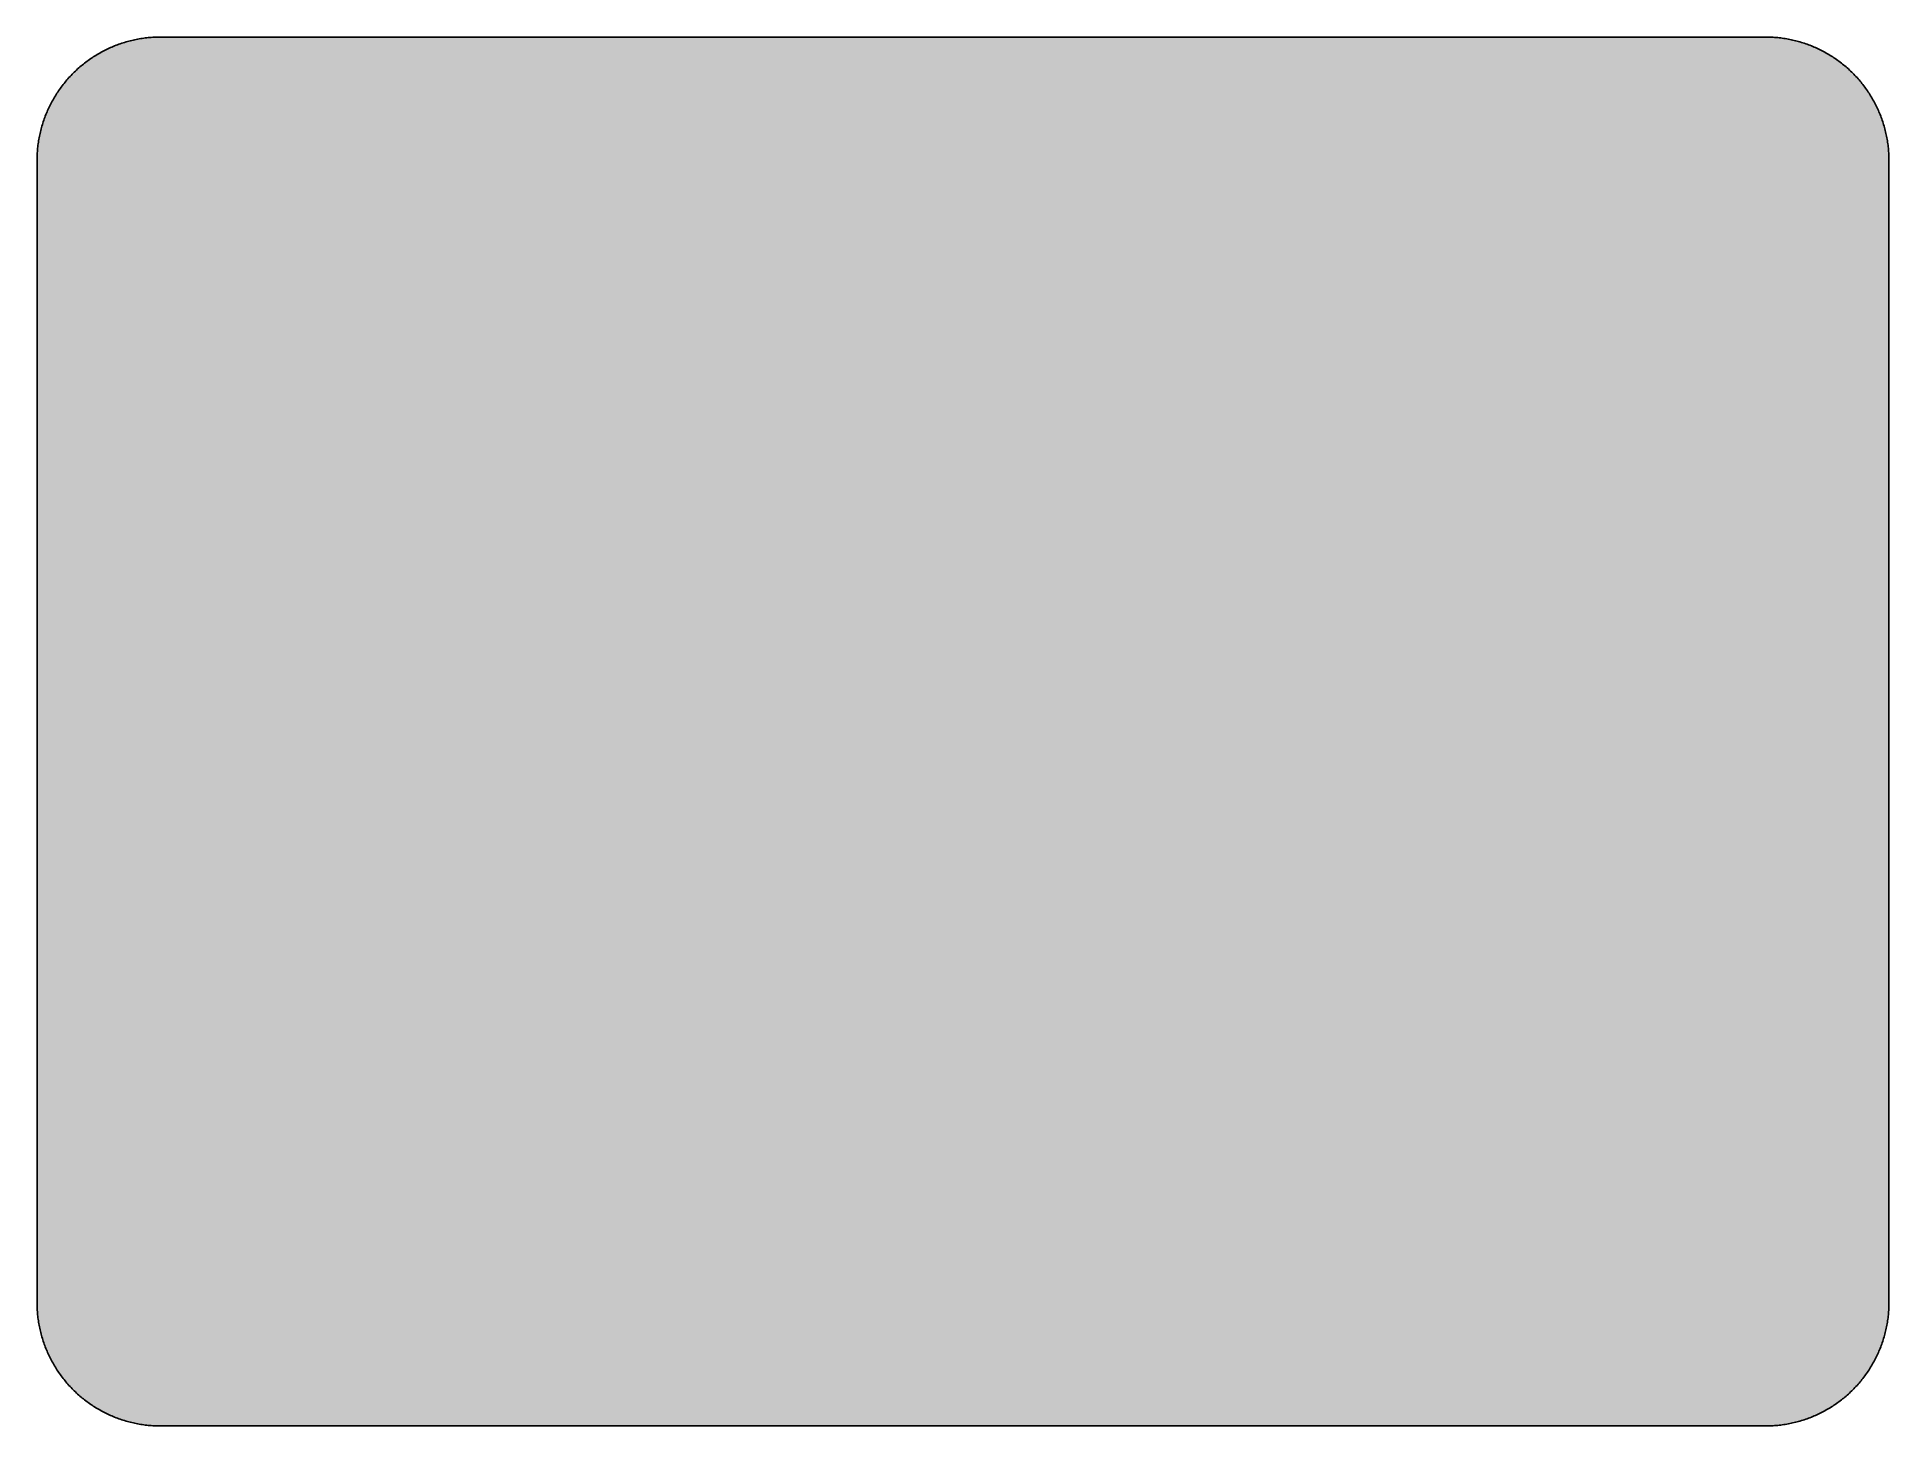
# Model space of a CAD drawing. Header units: millimetres. Extents: x 0 to 212, y 0 to 159.
import ezdxf

# ---------------------------------------------------------------- set-up
doc = ezdxf.new("R2010")
doc.units = ezdxf.units.MM

msp = doc.modelspace()

# ---------------------------------------------------------------- hatches: boundary and pattern name
msp.add_hatch(color=254).paths.add_polyline_path([(14.1633, 0.0536), (13.9878, 0.0533), (13.8125, 0.0559), (13.6373, 0.061), (13.462, 0.0686), (13.2893, 0.0787), (13.114, 0.0914), (12.9413, 0.1041), (12.7686, 0.1219), (12.5959, 0.1397), (12.4231, 0.16), (12.2504, 0.1829), (12.0777, 0.2057), (11.9075, 0.2337), (11.7373, 0.2616), (11.5672, 0.2921), (11.397, 0.3251), (11.2268, 0.3607), (11.0592, 0.3988), (10.8915, 0.4369), (10.7239, 0.4775), (10.5562, 0.5207), (10.3886, 0.5664), (10.2235, 0.6121), (10.0584, 0.6629), (9.8933, 0.7137), (9.7307, 0.7671), (9.5682, 0.8204), (9.4056, 0.8788), (9.2431, 0.9373), (9.083, 0.9982), (8.923, 1.0617), (8.763, 1.1252), (8.6055, 1.1938), (8.4455, 1.2624), (8.2906, 1.331), (8.1331, 1.4046), (7.9781, 1.4783), (7.8232, 1.5545), (7.6708, 1.6332), (7.5184, 1.7145), (7.366, 1.7958), (7.2161, 1.8796), (7.0663, 1.966), (6.919, 2.0523), (6.7716, 2.1438), (6.6243, 2.2352), (6.4795, 2.3266), (6.3348, 2.4232), (6.19, 2.5197), (6.0477, 2.6187), (5.908, 2.7178), (5.7683, 2.8194), (5.6286, 2.9235), (5.4915, 3.0302), (5.3543, 3.1369), (5.2197, 3.2461), (5.0851, 3.3579), (4.953, 3.4722), (4.8209, 3.5865), (4.6914, 3.7033), (4.5644, 3.8202), (4.4348, 3.9395), (4.3104, 4.0615), (4.1859, 4.1859), (4.0615, 4.3104), (3.9395, 4.4348), (3.8202, 4.5618), (3.7033, 4.6914), (3.5865, 4.8209), (3.4722, 4.953), (3.3579, 5.0851), (3.2487, 5.2197), (3.1369, 5.3543), (3.0302, 5.4915), (2.9235, 5.6286), (2.8194, 5.7683), (2.7178, 5.908), (2.6187, 6.0477), (2.5197, 6.19), (2.4232, 6.3348), (2.3266, 6.477), (2.2352, 6.6243), (2.1438, 6.7691), (2.0523, 6.919), (1.966, 7.0663), (1.8796, 7.2161), (1.7958, 7.366), (1.7145, 7.5184), (1.6332, 7.6708), (1.5545, 7.8232), (1.4783, 7.9781), (1.4046, 8.1331), (1.331, 8.2906), (1.2598, 8.4455), (1.1913, 8.603), (1.1252, 8.763), (1.0592, 8.923), (0.9982, 9.083), (0.9373, 9.2431), (0.8763, 9.4056), (0.8204, 9.5682), (0.7645, 9.7307), (0.7112, 9.8933), (0.6604, 10.0584), (0.6121, 10.2235), (0.5639, 10.3911), (0.5207, 10.5562), (0.4775, 10.7239), (0.4343, 10.8915), (0.3962, 11.0592), (0.3607, 11.2268), (0.3251, 11.397), (0.2921, 11.5672), (0.2616, 11.7373), (0.2311, 11.9075), (0.2057, 12.0802), (0.1803, 12.2504), (0.1575, 12.4231), (0.1372, 12.5959), (0.1194, 12.7686), (0.1041, 12.9413), (0.0889, 13.1166), (0.0787, 13.2893), (0.0686, 13.4645), (0.061, 13.6373), (0.0559, 13.8125), (0.0508, 13.9878), (0.0508, 14.163), (0.0522, 144.6925), (0.0508, 144.8664), (0.0559, 145.0416), (0.061, 145.2169), (0.0686, 145.3896), (0.0787, 145.5649), (0.0889, 145.7376), (0.1041, 145.9128), (0.1194, 146.0856), (0.1372, 146.2583), (0.1575, 146.431), (0.1803, 146.6037), (0.2057, 146.7739), (0.2311, 146.9466), (0.2616, 147.1168), (0.2921, 147.287), (0.3251, 147.4572), (0.3607, 147.6248), (0.3962, 147.795), (0.4343, 147.9626), (0.4775, 148.1303), (0.5207, 148.2979), (0.5639, 148.463), (0.6121, 148.6281), (0.6604, 148.7932), (0.7112, 148.9583), (0.7645, 149.1234), (0.8204, 149.286), (0.8763, 149.4485), (0.9373, 149.6111), (0.9982, 149.7711), (1.0592, 149.9311), (1.1252, 150.0911), (1.1913, 150.2486), (1.2598, 150.4061), (1.331, 150.5636), (1.4046, 150.7185), (1.4783, 150.876), (1.5545, 151.0284), (1.6332, 151.1833), (1.7145, 151.3357), (1.7958, 151.4856), (1.8796, 151.638), (1.966, 151.7879), (2.0523, 151.9352), (2.1438, 152.0825), (2.2352, 152.2298), (2.3266, 152.3746), (2.4232, 152.5194), (2.5197, 152.6616), (2.6187, 152.8039), (2.7178, 152.9461), (2.8194, 153.0858), (2.9235, 153.2255), (3.0302, 153.3627), (3.1369, 153.4973), (3.2487, 153.6344), (3.3579, 153.7665), (3.4722, 153.8986), (3.5865, 154.0307), (3.7033, 154.1602), (3.8202, 154.2898), (3.9395, 154.4168), (4.0615, 154.5438), (4.1859, 154.6682), (4.3104, 154.7901), (4.4348, 154.9121), (4.5644, 155.034), (4.6914, 155.1508), (4.8209, 155.2677), (4.953, 155.382), (5.0851, 155.4937), (5.2197, 155.6055), (5.3543, 155.7147), (5.4915, 155.8239), (5.6286, 155.9281), (5.7683, 156.0322), (5.908, 156.1338), (6.0477, 156.2354), (6.19, 156.3345), (6.3348, 156.431), (6.4795, 156.525), (6.6243, 156.6189), (6.7716, 156.7104), (6.919, 156.7993), (7.0663, 156.8882), (7.2161, 156.9745), (7.366, 157.0584), (7.5184, 157.1396), (7.6708, 157.2209), (7.8232, 157.2971), (7.9781, 157.3733), (8.1331, 157.4495), (8.2906, 157.5206), (8.4455, 157.5918), (8.6055, 157.6603), (8.763, 157.7289), (8.923, 157.7924), (9.083, 157.8559), (9.2431, 157.9169), (9.4056, 157.9753), (9.5682, 158.0337), (9.7307, 158.0871), (9.8933, 158.1404), (10.0584, 158.1912), (10.2235, 158.242), (10.3886, 158.2877), (10.5562, 158.3334), (10.7239, 158.3766), (10.8915, 158.4173), (11.0592, 158.4579), (11.2268, 158.4935), (11.397, 158.529), (11.5672, 158.562), (11.7373, 158.5925), (11.9075, 158.6205), (12.0777, 158.6484), (12.2504, 158.6713), (12.4231, 158.6941), (12.5959, 158.7144), (12.7686, 158.7322), (12.9413, 158.75), (13.114, 158.7627), (13.2893, 158.7754), (13.462, 158.7856), (13.6373, 158.7932), (13.8125, 158.7983), (13.9878, 158.8008), (14.163, 158.8033), (197.6078, 158.8036), (197.7822, 158.8008), (197.9574, 158.7983), (198.1327, 158.7932), (198.3054, 158.7856), (198.4807, 158.7754), (198.6534, 158.7627), (198.8287, 158.75), (199.0014, 158.7322), (199.1741, 158.7144), (199.3468, 158.6941), (199.5195, 158.6713), (199.6897, 158.6484), (199.8624, 158.6205), (200.0326, 158.5925), (200.2028, 158.562), (200.373, 158.529), (200.5432, 158.4935), (200.7108, 158.4579), (200.8784, 158.4173), (201.0461, 158.3766), (201.2137, 158.3334), (201.3788, 158.2877), (201.5465, 158.242), (201.7116, 158.1912), (201.8767, 158.1404), (202.0392, 158.0871), (202.2018, 158.0337), (202.3643, 157.9753), (202.5269, 157.9169), (202.6869, 157.8559), (202.8469, 157.7924), (203.007, 157.7289), (203.167, 157.6603), (203.3245, 157.5918), (203.4794, 157.5206), (203.6369, 157.4495), (203.7918, 157.3733), (203.9468, 157.2971), (204.0992, 157.2209), (204.2516, 157.1396), (204.404, 157.0584), (204.5538, 156.9745), (204.7037, 156.8882), (204.8535, 156.7993), (205.0009, 156.7104), (205.1456, 156.6189), (205.293, 156.525), (205.4352, 156.431), (205.58, 156.3345), (205.7222, 156.2354), (205.8619, 156.1338), (206.0016, 156.0322), (206.1413, 155.9281), (206.2785, 155.8239), (206.4156, 155.7147), (206.5503, 155.6055), (206.6849, 155.4937), (206.817, 155.382), (206.949, 155.2677), (207.0786, 155.1508), (207.2081, 155.034), (207.3351, 154.9121), (207.4596, 154.7901), (207.584, 154.6682), (207.7085, 154.5438), (207.8304, 154.4168), (207.9498, 154.2898), (208.0666, 154.1602), (208.1835, 154.0307), (208.2978, 153.8986), (208.4121, 153.7665), (208.5238, 153.6344), (208.6331, 153.4973), (208.7397, 153.3627), (208.8464, 153.2255), (208.9506, 153.0858), (209.0522, 152.9461), (209.1512, 152.8039), (209.2503, 152.6616), (209.3468, 152.5194), (209.4433, 152.3746), (209.5348, 152.2298), (209.6262, 152.0825), (209.7176, 151.9352), (209.804, 151.7879), (209.8904, 151.638), (209.9742, 151.4856), (210.0555, 151.3357), (210.1367, 151.1833), (210.2155, 151.0284), (210.2917, 150.876), (210.3653, 150.7185), (210.439, 150.5636), (210.5076, 150.4061), (210.5762, 150.2486), (210.6447, 150.0911), (210.7082, 149.9311), (210.7717, 149.7711), (210.8327, 149.6111), (210.8911, 149.4485), (210.9495, 149.286), (211.0029, 149.1234), (211.0562, 148.9583), (211.107, 148.7932), (211.1578, 148.6281), (211.2035, 148.463), (211.2493, 148.2979), (211.2924, 148.1303), (211.3331, 147.9626), (211.3712, 147.795), (211.4093, 147.6248), (211.4448, 147.4572), (211.4779, 147.287), (211.5083, 147.1168), (211.5363, 146.9466), (211.5642, 146.7739), (211.5871, 146.6037), (211.6099, 146.431), (211.6303, 146.2583), (211.648, 146.0856), (211.6658, 145.9128), (211.6785, 145.7376), (211.6912, 145.5649), (211.7014, 145.3896), (211.709, 145.2169), (211.7141, 145.0416), (211.7166, 144.8664), (211.7166, 144.6911), (211.7189, 14.1647), (211.7166, 13.9878), (211.7141, 13.8125), (211.709, 13.6373), (211.7014, 13.4645), (211.6912, 13.2893), (211.6785, 13.1166), (211.6658, 12.9413), (211.648, 12.7686), (211.6303, 12.5959), (211.6099, 12.4231), (211.5871, 12.2504), (211.5642, 12.0802), (211.5363, 11.9075), (211.5083, 11.7373), (211.4779, 11.5672), (211.4448, 11.397), (211.4093, 11.2268), (211.3712, 11.0592), (211.3331, 10.8915), (211.2924, 10.7239), (211.2493, 10.5562), (211.2035, 10.3911), (211.1578, 10.2235), (211.107, 10.0584), (211.0562, 9.8933), (211.0029, 9.7307), (210.9495, 9.5682), (210.8911, 9.4056), (210.8327, 9.2431), (210.7717, 9.083), (210.7082, 8.923), (210.6447, 8.763), (210.5762, 8.603), (210.5076, 8.4455), (210.439, 8.2906), (210.3653, 8.1331), (210.2917, 7.9781), (210.2155, 7.8232), (210.1367, 7.6708), (210.0555, 7.5184), (209.9742, 7.366), (209.8904, 7.2161), (209.804, 7.0663), (209.7176, 6.919), (209.6262, 6.7691), (209.5348, 6.6243), (209.4433, 6.477), (209.3468, 6.3348), (209.2503, 6.19), (209.1512, 6.0477), (209.0522, 5.908), (208.9506, 5.7683), (208.8464, 5.6286), (208.7397, 5.4915), (208.6331, 5.3543), (208.5238, 5.2197), (208.4121, 5.0851), (208.2978, 4.953), (208.1835, 4.8209), (208.0666, 4.6914), (207.9498, 4.5618), (207.8304, 4.4348), (207.7085, 4.3104), (207.584, 4.1859), (207.4596, 4.0615), (207.3351, 3.9395), (207.2081, 3.8202), (207.0786, 3.7033), (206.949, 3.5865), (206.817, 3.4722), (206.6849, 3.3579), (206.5503, 3.2461), (206.4156, 3.1369), (206.2785, 3.0302), (206.1413, 2.9235), (206.0016, 2.8194), (205.8619, 2.7178), (205.7222, 2.6187), (205.58, 2.5197), (205.4352, 2.4232), (205.293, 2.3266), (205.1456, 2.2352), (205.0009, 2.1438), (204.8535, 2.0523), (204.7037, 1.966), (204.5538, 1.8796), (204.404, 1.7958), (204.2516, 1.7145), (204.0992, 1.6332), (203.9468, 1.5545), (203.7918, 1.4783), (203.6369, 1.4046), (203.4794, 1.331), (203.3245, 1.2624), (203.167, 1.1938), (203.007, 1.1252), (202.8469, 1.0617), (202.6869, 0.9982), (202.5269, 0.9373), (202.3643, 0.8788), (202.2018, 0.8204), (202.0392, 0.7671), (201.8767, 0.7137), (201.7116, 0.6629), (201.5465, 0.6121), (201.3788, 0.5664), (201.2137, 0.5207), (201.0461, 0.4775), (200.8784, 0.4369), (200.7108, 0.3988), (200.5432, 0.3607), (200.373, 0.3251), (200.2028, 0.2921), (200.0326, 0.2616), (199.8624, 0.2337), (199.6897, 0.2057), (199.5195, 0.1829), (199.3468, 0.16), (199.1741, 0.1397), (199.0014, 0.1219), (198.8287, 0.1041), (198.6534, 0.0914), (198.4807, 0.0787), (198.3054, 0.0686), (198.1327, 0.061), (197.9574, 0.0559), (197.7822, 0.0533), (197.6069, 0.0533)])
h = msp.add_hatch(color=59)
h.paths.add_polyline_path([(14.1633, 3.5814), (13.8887, 3.5839), (13.6169, 3.5941), (13.3477, 3.6119), (13.081, 3.6347), (12.8143, 3.6652), (12.5501, 3.7008), (12.2885, 3.7465), (12.0294, 3.7948), (11.7729, 3.8506), (11.5164, 3.9141), (11.2649, 3.9827), (11.016, 4.0564), (10.7671, 4.1351), (10.5232, 4.2215), (10.2819, 4.3129), (10.0432, 4.412), (9.8069, 4.5161), (9.5733, 4.6228), (9.3447, 4.7371), (9.1186, 4.8565), (8.8951, 4.9809), (8.6741, 5.113), (8.4582, 5.2476), (8.2448, 5.3873), (8.0366, 5.5321), (7.8308, 5.682), (7.6276, 5.8369), (7.4295, 5.9969), (7.2365, 6.1595), (7.046, 6.3297), (6.8605, 6.5024), (6.6777, 6.6802), (6.5024, 6.8605), (6.3271, 7.046), (6.1595, 7.2365), (5.9969, 7.432), (5.8369, 7.6302), (5.682, 7.8308), (5.5321, 8.0366), (5.3873, 8.2448), (5.2451, 8.4582), (5.1105, 8.6741), (4.9809, 8.8951), (4.8565, 9.1186), (4.7371, 9.3447), (4.6228, 9.5758), (4.5136, 9.8069), (4.4094, 10.0432), (4.3129, 10.2819), (4.2215, 10.5232), (4.1351, 10.7696), (4.0538, 11.016), (3.9802, 11.2649), (3.9116, 11.5189), (3.8506, 11.7729), (3.7948, 12.0294), (3.744, 12.2911), (3.7008, 12.5527), (3.6627, 12.8143), (3.6322, 13.081), (3.6093, 13.3502), (3.5916, 13.6195), (3.5814, 13.8913), (3.5789, 14.163), (3.58, 144.6925), (3.5814, 144.9654), (3.5916, 145.2347), (3.6093, 145.5064), (3.6322, 145.7731), (3.6627, 146.0398), (3.7008, 146.304), (3.744, 146.5656), (3.7948, 146.8247), (3.8506, 147.0812), (3.9116, 147.3352), (3.9802, 147.5892), (4.0538, 147.8382), (4.1351, 148.0845), (4.2215, 148.3309), (4.3129, 148.5722), (4.4094, 148.811), (4.5136, 149.0472), (4.6228, 149.2783), (4.7371, 149.5095), (4.8565, 149.7355), (4.9809, 149.9591), (5.1105, 150.1775), (5.2451, 150.3959), (5.3873, 150.6093), (5.5321, 150.8176), (5.682, 151.0233), (5.8369, 151.224), (5.9969, 151.4221), (6.1595, 151.6177), (6.3271, 151.8056), (6.5024, 151.9936), (6.6777, 152.1739), (6.8605, 152.3517), (7.046, 152.5245), (7.2365, 152.6946), (7.4295, 152.8572), (7.6276, 153.0172), (7.8308, 153.1722), (8.0366, 153.322), (8.2448, 153.4668), (8.4582, 153.6065), (8.6741, 153.7411), (8.8951, 153.8732), (9.1186, 153.9977), (9.3447, 154.117), (9.5733, 154.2313), (9.8069, 154.3406), (10.0432, 154.4422), (10.2819, 154.5412), (10.5232, 154.6327), (10.7671, 154.719), (11.016, 154.7978), (11.2649, 154.874), (11.5164, 154.9425), (11.7729, 155.0035), (12.0294, 155.0594), (12.2885, 155.1102), (12.5501, 155.1534), (12.8143, 155.1889), (13.081, 155.2194), (13.3477, 155.2448), (13.6169, 155.26), (13.8887, 155.2702), (14.163, 155.2753), (197.6078, 155.2758), (197.8787, 155.2702), (198.1505, 155.26), (198.4197, 155.2448), (198.689, 155.2194), (198.9557, 155.1889), (199.2173, 155.1534), (199.4789, 155.1102), (199.7405, 155.0594), (199.9971, 155.0035), (200.2511, 154.9425), (200.5051, 154.874), (200.754, 154.7978), (201.0004, 154.719), (201.2467, 154.6327), (201.488, 154.5412), (201.7268, 154.4422), (201.963, 154.3406), (202.1942, 154.2313), (202.4253, 154.117), (202.6514, 153.9977), (202.8749, 153.8732), (203.0959, 153.7411), (203.3118, 153.6065), (203.5251, 153.4668), (203.7334, 153.322), (203.9391, 153.1722), (204.1398, 153.0172), (204.3379, 152.8572), (204.5335, 152.6946), (204.724, 152.5245), (204.9094, 152.3517), (205.0898, 152.1739), (205.2676, 151.9936), (205.4403, 151.8056), (205.6105, 151.6177), (205.773, 151.4221), (205.933, 151.224), (206.088, 151.0233), (206.2378, 150.8176), (206.3826, 150.6093), (206.5223, 150.3959), (206.6569, 150.1775), (206.789, 149.9591), (206.9135, 149.7355), (207.0329, 149.5095), (207.1472, 149.2783), (207.2538, 149.0472), (207.358, 148.811), (207.457, 148.5722), (207.5485, 148.3309), (207.6348, 148.0845), (207.7136, 147.8382), (207.7872, 147.5892), (207.8558, 147.3352), (207.9193, 147.0812), (207.9752, 146.8247), (208.0235, 146.5656), (208.0692, 146.304), (208.1047, 146.0398), (208.1352, 145.7731), (208.1581, 145.5064), (208.1759, 145.2347), (208.186, 144.9654), (208.1911, 144.6911), (208.1911, 14.1647), (208.186, 13.8913), (208.1759, 13.6195), (208.1581, 13.3502), (208.1352, 13.081), (208.1047, 12.8143), (208.0692, 12.5527), (208.0235, 12.2911), (207.9752, 12.0294), (207.9193, 11.7729), (207.8558, 11.5189), (207.7872, 11.2649), (207.7136, 11.016), (207.6348, 10.7696), (207.5485, 10.5232), (207.457, 10.2819), (207.358, 10.0432), (207.2538, 9.8069), (207.1472, 9.5758), (207.0329, 9.3447), (206.9135, 9.1186), (206.789, 8.8951), (206.6569, 8.6741), (206.5223, 8.4582), (206.3826, 8.2448), (206.2378, 8.0366), (206.088, 7.8308), (205.933, 7.6302), (205.773, 7.432), (205.6105, 7.2365), (205.4403, 7.046), (205.2676, 6.8605), (205.0898, 6.6802), (204.9094, 6.5024), (204.724, 6.3297), (204.5335, 6.1595), (204.3379, 5.9969), (204.1398, 5.8369), (203.9391, 5.682), (203.7334, 5.5321), (203.5251, 5.3873), (203.3118, 5.2476), (203.0959, 5.113), (202.8749, 4.9809), (202.6514, 4.8565), (202.4253, 4.7371), (202.1942, 4.6228), (201.963, 4.5161), (201.7268, 4.412), (201.488, 4.3129), (201.2467, 4.2215), (201.0004, 4.1351), (200.754, 4.0564), (200.5051, 3.9827), (200.2511, 3.9141), (199.9971, 3.8506), (199.7405, 3.7948), (199.4789, 3.7465), (199.2173, 3.7008), (198.9557, 3.6652), (198.689, 3.6347), (198.4197, 3.6119), (198.1505, 3.5941), (197.8787, 3.5839), (197.6069, 3.5789)])
h.paths.add_polyline_path([(14.1633, 8.8731), (14.0259, 8.8748), (13.8887, 8.8798), (13.7541, 8.8875), (13.622, 8.9002), (13.4874, 8.9154), (13.3553, 8.9332), (13.2258, 8.9535), (13.0962, 8.9789), (12.9667, 9.0068), (12.8397, 9.0373), (12.7127, 9.0729), (12.5882, 9.1084), (12.4663, 9.1491), (12.3419, 9.1923), (12.2225, 9.238), (12.1031, 9.2888), (11.9837, 9.3396), (11.8694, 9.3929), (11.7526, 9.4513), (11.6408, 9.5098), (11.5291, 9.5733), (11.4198, 9.6368), (11.3106, 9.7053), (11.2039, 9.7765), (11.0998, 9.8476), (10.9957, 9.9238), (10.8966, 10), (10.7975, 10.0787), (10.6985, 10.1625), (10.6045, 10.2464), (10.5105, 10.3327), (10.4216, 10.4216), (10.3327, 10.5131), (10.2464, 10.6045), (10.16, 10.701), (10.0787, 10.7975), (10, 10.8966), (9.9212, 10.9982), (9.8476, 11.0998), (9.7739, 11.2039), (9.7053, 11.3106), (9.6368, 11.4198), (9.5707, 11.5291), (9.5098, 11.6408), (9.4488, 11.7551), (9.3929, 11.8694), (9.337, 11.9863), (9.2862, 12.1031), (9.238, 12.2225), (9.1923, 12.3444), (9.1491, 12.4663), (9.1084, 12.5908), (9.0703, 12.7152), (9.0373, 12.8397), (9.0068, 12.9692), (8.9789, 13.0962), (8.9535, 13.2258), (8.9306, 13.3579), (8.9129, 13.4899), (8.8976, 13.622), (8.8849, 13.7566), (8.8773, 13.8913), (8.8722, 14.0259), (8.8697, 14.163), (8.8717, 144.6925), (8.8722, 144.8283), (8.8773, 144.9629), (8.8849, 145.0975), (8.8976, 145.2321), (8.9129, 145.3642), (8.9306, 145.4963), (8.9535, 145.6284), (8.9789, 145.7579), (9.0068, 145.8849), (9.0373, 146.0144), (9.0703, 146.1389), (9.1084, 146.2634), (9.1491, 146.3878), (9.1923, 146.5097), (9.238, 146.6317), (9.2862, 146.751), (9.337, 146.8679), (9.3929, 146.9847), (9.4488, 147.099), (9.5098, 147.2133), (9.5707, 147.3251), (9.6368, 147.4343), (9.7053, 147.5435), (9.7739, 147.6502), (9.8476, 147.7543), (9.9212, 147.8559), (10, 147.9575), (10.0787, 148.0566), (10.16, 148.1531), (10.2464, 148.2496), (10.3327, 148.3411), (10.4216, 148.4325), (10.5105, 148.5214), (10.6045, 148.6078), (10.6985, 148.6916), (10.7975, 148.7754), (10.8966, 148.8542), (10.9957, 148.9304), (11.0998, 149.0066), (11.2039, 149.0777), (11.3106, 149.1488), (11.4198, 149.2174), (11.5291, 149.2809), (11.6408, 149.3444), (11.7526, 149.4028), (11.8694, 149.4612), (11.9837, 149.5146), (12.1031, 149.5679), (12.2225, 149.6162), (12.3419, 149.6619), (12.4663, 149.7051), (12.5882, 149.7457), (12.7127, 149.7813), (12.8397, 149.8168), (12.9667, 149.8473), (13.0962, 149.8752), (13.2258, 149.9006), (13.3553, 149.921), (13.4874, 149.9413), (13.622, 149.9565), (13.7541, 149.9667), (13.8887, 149.9768), (14.0259, 149.9819), (14.163, 149.9819), (197.6078, 149.9842), (197.7441, 149.9819), (197.8787, 149.9768), (198.0133, 149.9667), (198.1479, 149.9565), (198.28, 149.9413), (198.4121, 149.921), (198.5442, 149.9006), (198.6737, 149.8752), (198.8007, 149.8473), (198.9303, 149.8168), (199.0547, 149.7813), (199.1792, 149.7457), (199.3036, 149.7051), (199.4256, 149.6619), (199.5475, 149.6162), (199.6669, 149.5679), (199.7837, 149.5146), (199.9005, 149.4612), (200.0148, 149.4028), (200.1291, 149.3444), (200.2409, 149.2809), (200.3501, 149.2174), (200.4593, 149.1488), (200.566, 149.0777), (200.6702, 149.0066), (200.7718, 148.9304), (200.8734, 148.8542), (200.9724, 148.7754), (201.0689, 148.6916), (201.1655, 148.6078), (201.2569, 148.5214), (201.3483, 148.4325), (201.4372, 148.3411), (201.5236, 148.2496), (201.6074, 148.1531), (201.6912, 148.0566), (201.77, 147.9575), (201.8462, 147.8559), (201.9224, 147.7543), (201.9935, 147.6502), (202.0646, 147.5435), (202.1332, 147.4343), (202.1967, 147.3251), (202.2602, 147.2133), (202.3186, 147.099), (202.377, 146.9847), (202.4304, 146.8679), (202.4812, 146.751), (202.532, 146.6317), (202.5777, 146.5097), (202.6209, 146.3878), (202.6615, 146.2634), (202.6971, 146.1389), (202.7326, 146.0144), (202.7631, 145.8849), (202.7911, 145.7579), (202.8165, 145.6284), (202.8368, 145.4963), (202.8546, 145.3642), (202.8698, 145.2321), (202.8825, 145.0975), (202.8901, 144.9629), (202.8952, 144.8283), (202.8977, 144.6911), (202.8994, 14.1647), (202.8952, 14.0259), (202.8901, 13.8913), (202.8825, 13.7566), (202.8698, 13.622), (202.8546, 13.4899), (202.8368, 13.3579), (202.8165, 13.2258), (202.7911, 13.0962), (202.7631, 12.9692), (202.7326, 12.8397), (202.6971, 12.7152), (202.6615, 12.5908), (202.6209, 12.4663), (202.5777, 12.3444), (202.532, 12.2225), (202.4812, 12.1031), (202.4304, 11.9863), (202.377, 11.8694), (202.3186, 11.7551), (202.2602, 11.6408), (202.1967, 11.5291), (202.1332, 11.4198), (202.0646, 11.3106), (201.9935, 11.2039), (201.9224, 11.0998), (201.8462, 10.9982), (201.77, 10.8966), (201.6912, 10.7975), (201.6074, 10.701), (201.5236, 10.6045), (201.4372, 10.5131), (201.3483, 10.4216), (201.2569, 10.3327), (201.1655, 10.2464), (201.0689, 10.1625), (200.9724, 10.0787), (200.8734, 10), (200.7718, 9.9238), (200.6702, 9.8476), (200.566, 9.7765), (200.4593, 9.7053), (200.3501, 9.6368), (200.2409, 9.5733), (200.1291, 9.5098), (200.0148, 9.4513), (199.9005, 9.3929), (199.7837, 9.3396), (199.6669, 9.2888), (199.5475, 9.238), (199.4256, 9.1923), (199.3036, 9.1491), (199.1792, 9.1084), (199.0547, 9.0729), (198.9303, 9.0373), (198.8007, 9.0068), (198.6737, 8.9789), (198.5442, 8.9535), (198.4121, 8.9332), (198.28, 8.9154), (198.1479, 8.9002), (198.0133, 8.8875), (197.8787, 8.8798), (197.7441, 8.8748), (197.6069, 8.8722)], flags=16)
h = msp.add_hatch(color=59)
h.paths.add_polyline_path([(45.2078, 28.2758), (45.2078, 35.6842), (55.0855, 35.6842), (55.0855, 40.6231), (69.9022, 40.6231), (69.9022, 35.6842), (92.1272, 35.6842), (92.1272, 40.6231), (173.6189, 40.6231), (173.6189, 35.6842), (173.0096, 35.6819), (172.4025, 35.6819), (171.7954, 35.6794), (171.1884, 35.6743), (170.5839, 35.6692), (169.9768, 35.6641), (169.3723, 35.6591), (168.7703, 35.6514), (168.1658, 35.6413), (167.5638, 35.6311), (166.9618, 35.621), (166.3598, 35.6083), (165.7604, 35.5956), (165.161, 35.5829), (164.5615, 35.5676), (163.9646, 35.5524), (163.3677, 35.5371), (162.7734, 35.5194), (162.179, 35.499), (161.5846, 35.4813), (160.9928, 35.4584), (160.4035, 35.4381), (159.8117, 35.4152), (159.225, 35.3924), (158.6357, 35.367), (158.0515, 35.3416), (157.4648, 35.3136), (156.8831, 35.2882), (156.3014, 35.2577), (155.7198, 35.2298), (155.1407, 35.1993), (154.5641, 35.1688), (153.9875, 35.1358), (153.4135, 35.1028), (152.842, 35.0672), (152.2705, 35.0317), (151.7015, 34.9961), (151.1325, 34.958), (150.5661, 34.9199), (150.0022, 34.8818), (149.4409, 34.8412), (148.8796, 34.8005), (148.3208, 34.7599), (147.7645, 34.7167), (147.2108, 34.6735), (146.6596, 34.6278), (146.1084, 34.5821), (145.5598, 34.5364), (145.0137, 34.4881), (144.4701, 34.4399), (143.9266, 34.3916), (143.3881, 34.3408), (142.8496, 34.29), (142.3162, 34.2367), (141.7828, 34.1833), (141.2519, 34.13), (140.7236, 34.0741), (140.1978, 34.0182), (139.6746, 33.9623), (139.1539, 33.9039), (138.6357, 33.8455), (138.1201, 33.7871), (137.6096, 33.7261), (137.099, 33.6652), (136.591, 33.6042), (136.0881, 33.5407), (135.5877, 33.4772), (135.0899, 33.4112), (134.5971, 33.3477), (134.1069, 33.2816), (133.6218, 33.213), (133.1392, 33.147), (132.6591, 33.0784), (132.1841, 33.0073), (131.7117, 32.9387), (131.2443, 32.8676), (130.7795, 32.7965), (130.3172, 32.7254), (129.86, 32.6517), (129.4079, 32.578), (128.9583, 32.5018), (128.5113, 32.4282), (128.0693, 32.352), (127.6325, 32.2758), (127.1981, 32.197), (126.7663, 32.1208), (126.3396, 32.0421), (125.918, 31.9608), (125.4989, 31.8821), (125.0848, 31.8008), (124.6734, 31.7195), (124.267, 31.6382), (123.8631, 31.5544), (123.4643, 31.4706), (123.0706, 31.3868), (122.6795, 31.303), (122.2934, 31.2166), (121.9124, 31.1302), (121.5339, 31.0439), (121.1605, 30.9575), (120.7922, 30.8686), (120.4265, 30.7797), (120.0658, 30.6908), (119.7077, 30.6019), (119.3571, 30.5105), (119.0092, 30.419), (118.6663, 30.3276), (118.3259, 30.2362), (117.9932, 30.1422), (117.663, 30.0482), (117.3353, 29.9542), (117.0153, 29.8602), (116.6978, 29.7663), (116.3853, 29.6697), (116.078, 29.5732), (115.7757, 29.4767), (115.4786, 29.3802), (115.1839, 29.2811), (114.8969, 29.1846), (114.6124, 29.0855), (114.333, 28.9839), (114.0562, 28.8849), (113.7869, 28.7833), (113.5228, 28.6842), (113.2611, 28.5826), (113.0071, 28.481), (112.7557, 28.3769), (112.5093, 28.2753)])
h.paths.add_polyline_path([(60.2051, 43.0925), (60.0202, 43.0936), (59.8348, 43.0962), (59.6519, 43.1013), (59.469, 43.1089), (59.2861, 43.119), (59.1033, 43.1317), (58.9204, 43.147), (58.74, 43.1648), (58.5572, 43.1825), (58.3768, 43.2054), (58.1965, 43.2283), (58.0161, 43.2537), (57.8358, 43.2816), (57.6555, 43.3121), (57.4777, 43.3451), (57.2999, 43.3781), (57.1221, 43.4162), (56.9443, 43.4543), (56.769, 43.495), (56.5912, 43.5381), (56.4159, 43.5839), (56.2407, 43.6296), (56.068, 43.6804), (55.8952, 43.7312), (55.7225, 43.7845), (55.5498, 43.8404), (55.3771, 43.8988), (55.2069, 43.9572), (55.0367, 44.0207), (54.8691, 44.0842), (54.7014, 44.1503), (54.5338, 44.2189), (54.3662, 44.2874), (54.2011, 44.3611), (54.036, 44.4348), (53.8734, 44.511), (53.7083, 44.5897), (53.5483, 44.6684), (53.3857, 44.7523), (53.2257, 44.8361), (53.0682, 44.9224), (52.9082, 45.0113), (52.7533, 45.1002), (52.5958, 45.1917), (52.4408, 45.2857), (52.2884, 45.3822), (52.1335, 45.4812), (51.9836, 45.5803), (51.8338, 45.6819), (51.6839, 45.786), (51.5341, 45.8902), (51.3893, 45.9969), (51.242, 46.1061), (51.0972, 46.2178), (50.9549, 46.3321), (50.8127, 46.4464), (50.673, 46.5633), (50.5333, 46.6801), (50.3961, 46.802), (50.259, 46.924), (50.1244, 47.0484), (49.9897, 47.1729), (49.8577, 47.2999), (49.7256, 47.4294), (49.596, 47.5615), (49.469, 47.6936), (49.3446, 47.8282), (49.2201, 47.9628), (49.0982, 48.1), (48.9763, 48.2371), (48.8594, 48.3768), (48.7426, 48.5165), (48.6283, 48.6588), (48.514, 48.801), (48.4022, 48.9458), (48.293, 49.0931), (48.1863, 49.2379), (48.0822, 49.3878), (47.9781, 49.5376), (47.8765, 49.6875), (47.7774, 49.8373), (47.6783, 49.9923), (47.5818, 50.1447), (47.4878, 50.2996), (47.3964, 50.4571), (47.3075, 50.612), (47.2186, 50.7721), (47.1322, 50.9295), (47.0484, 51.0896), (46.9646, 51.2521), (46.8859, 51.4121), (46.8071, 51.5772), (46.7309, 51.7398), (46.6573, 51.9049), (46.5836, 52.07), (46.515, 52.2376), (46.4464, 52.4053), (46.3804, 52.5729), (46.3169, 52.7406), (46.2534, 52.9107), (46.195, 53.0809), (46.1366, 53.2536), (46.0807, 53.4264), (46.0273, 53.5991), (45.9765, 53.7718), (45.9257, 53.9445), (45.88, 54.1198), (45.8343, 54.295), (45.7911, 54.4728), (45.7505, 54.6481), (45.7098, 54.8259), (45.6743, 55.0037), (45.6387, 55.1815), (45.6082, 55.3593), (45.5778, 55.5396), (45.5498, 55.72), (45.5244, 55.9003), (45.499, 56.0807), (45.4787, 56.261), (45.4584, 56.4439), (45.4431, 56.6242), (45.4279, 56.8071), (45.4152, 56.99), (45.405, 57.1729), (45.3974, 57.3557), (45.3923, 57.5412), (45.3873, 57.724), (45.3873, 57.9069), (45.3873, 57.9196), (45.3873, 57.9298), (45.3873, 57.9399), (45.3873, 57.9526), (45.3873, 57.9628), (45.3873, 57.9755), (45.3873, 57.9857), (45.3873, 57.9958), (45.3873, 58.0085), (45.3873, 58.0187), (45.3873, 58.0288), (45.3873, 58.0415), (45.3873, 58.0517), (45.3873, 58.0644), (45.3873, 58.0746), (45.3873, 58.0847), (45.6805, 82.2907), (45.6794, 82.3443), (45.6819, 82.4001), (45.6819, 82.456), (45.6844, 82.5119), (45.6844, 82.5703), (45.687, 82.6262), (45.687, 82.6821), (45.6895, 82.738), (45.6921, 82.7938), (45.6946, 82.8497), (45.6971, 82.9056), (45.6997, 82.9615), (45.7022, 83.0148), (45.7048, 83.0707), (45.7073, 83.1266), (45.7098, 83.1825), (45.7149, 83.2383), (45.7175, 83.2942), (45.72, 83.3501), (45.7251, 83.406), (45.7276, 83.4619), (45.7327, 83.5177), (45.7378, 83.5736), (45.7403, 83.6295), (45.7454, 83.6854), (45.7505, 83.7413), (45.7556, 83.7971), (45.7606, 83.853), (45.7657, 83.9089), (45.7708, 83.9648), (45.7759, 84.0181), (45.7835, 84.074), (45.7886, 84.1299), (45.7937, 84.1858), (45.8013, 84.2416), (45.8064, 84.2975), (45.814, 84.3534), (45.8191, 84.4093), (45.8267, 84.4626), (45.8343, 84.5185), (45.8394, 84.5744), (45.847, 84.6303), (45.8546, 84.6861), (45.8622, 84.742), (45.8699, 84.7954), (45.8775, 84.8512), (45.8851, 84.9071), (45.8953, 84.963), (45.9029, 85.0189), (45.9105, 85.0722), (45.9207, 85.1281), (45.9283, 85.184), (45.9384, 85.2399), (45.9461, 85.2932), (45.9562, 85.3491), (45.9638, 85.405), (45.974, 85.4583), (45.9842, 85.5142), (45.9943, 85.5701), (46.0045, 85.6234), (46.0146, 85.6793), (46.0248, 85.7352), (46.035, 85.7885), (46.0451, 85.8444), (47.5643, 93.6043), (47.5742, 93.66), (47.5869, 93.7184), (47.5971, 93.7743), (47.6098, 93.8327), (47.6225, 93.8886), (47.6326, 93.947), (47.6453, 94.0029), (47.658, 94.0613), (47.6707, 94.1172), (47.6834, 94.1756), (47.6961, 94.2315), (47.7114, 94.2873), (47.7241, 94.3458), (47.7368, 94.4016), (47.7495, 94.4601), (47.7647, 94.5159), (47.7774, 94.5718), (47.7926, 94.6302), (47.8079, 94.6861), (47.8206, 94.742), (47.8358, 94.7979), (47.8511, 94.8563), (47.8663, 94.9122), (47.8815, 94.9681), (47.8968, 95.0239), (47.912, 95.0798), (47.9273, 95.1357), (47.9425, 95.1941), (47.9603, 95.25), (47.9755, 95.3059), (47.9933, 95.3618), (48.0085, 95.4176), (48.0263, 95.4735), (48.0416, 95.5294), (48.0593, 95.5853), (48.0771, 95.6412), (48.0949, 95.697), (48.1101, 95.7529), (48.1279, 95.8088), (48.1457, 95.8647), (48.1635, 95.918), (48.1838, 95.9739), (48.2016, 96.0298), (48.2194, 96.0857), (48.2371, 96.1415), (48.2575, 96.1949), (48.2752, 96.2508), (48.2956, 96.3066), (48.3133, 96.3625), (48.3337, 96.4159), (48.354, 96.4717), (48.3743, 96.5276), (48.3921, 96.581), (48.4124, 96.6368), (48.4327, 96.6902), (48.453, 96.7461), (48.4734, 96.7994), (48.4962, 96.8553), (48.5165, 96.9086), (48.5369, 96.9645), (48.5572, 97.0178), (48.58, 97.0737), (48.6004, 97.1271), (48.6232, 97.1829), (55.8161, 115.0673), (55.8521, 115.1534), (55.8876, 115.2398), (55.9283, 115.3236), (55.9689, 115.41), (56.0095, 115.4913), (56.0527, 115.5751), (56.0984, 115.6564), (56.1442, 115.7351), (56.1924, 115.8138), (56.2432, 115.8926), (56.2915, 115.9713), (56.3448, 116.045), (56.3982, 116.1212), (56.4515, 116.1948), (56.5074, 116.266), (56.5658, 116.3396), (56.6242, 116.4082), (56.6826, 116.4768), (56.7436, 116.5454), (56.8046, 116.6114), (56.8681, 116.6774), (56.9316, 116.7435), (56.9976, 116.8044), (57.0636, 116.8679), (57.1322, 116.9264), (57.2008, 116.9873), (57.2694, 117.0457), (57.3405, 117.1016), (57.4116, 117.1575), (57.4853, 117.2108), (57.5589, 117.2642), (57.6326, 117.315), (57.7088, 117.3658), (57.785, 117.414), (57.8612, 117.4598), (57.9399, 117.5055), (58.0187, 117.5512), (58.0974, 117.5944), (58.1787, 117.635), (58.26, 117.6757), (58.3438, 117.7138), (58.4251, 117.7493), (58.5089, 117.7849), (58.5927, 117.8204), (58.6791, 117.8535), (58.7629, 117.8839), (58.8493, 117.9119), (58.9382, 117.9398), (59.0245, 117.9678), (59.1134, 117.9906), (59.2023, 118.0135), (59.2912, 118.0363), (59.3801, 118.0541), (59.4716, 118.0744), (59.563, 118.0897), (59.6544, 118.1049), (59.7459, 118.1176), (59.8373, 118.1303), (59.9288, 118.1379), (60.0227, 118.1456), (60.1167, 118.1532), (60.2107, 118.1583), (60.3047, 118.1608), (60.3987, 118.1608), (82.0498, 118.1622), (82.0166, 118.2776), (81.9861, 118.3919), (81.9531, 118.5062), (81.9175, 118.6231), (81.8845, 118.7374), (81.8464, 118.8491), (81.8109, 118.9634), (81.7728, 119.0777), (81.7321, 119.1895), (81.694, 119.3013), (81.6534, 119.4156), (81.6102, 119.5248), (81.567, 119.6365), (81.5238, 119.7483), (81.4807, 119.8575), (81.4349, 119.9693), (81.3867, 120.0785), (81.3384, 120.1877), (81.2902, 120.2944), (81.2419, 120.4036), (81.1911, 120.5103), (81.1403, 120.6195), (81.087, 120.7262), (81.0336, 120.8303), (80.9803, 120.937), (80.9269, 121.0437), (80.8711, 121.1478), (80.8126, 121.252), (80.7542, 121.3561), (80.6958, 121.4577), (80.6374, 121.5619), (80.5764, 121.6635), (80.5155, 121.7651), (80.4545, 121.8667), (80.391, 121.9657), (80.3275, 122.0673), (80.2615, 122.1664), (80.1954, 122.2654), (80.1294, 122.3645), (80.0633, 122.461), (79.9948, 122.5601), (79.9262, 122.6566), (79.8551, 122.7506), (79.7839, 122.8471), (79.7128, 122.9411), (79.6392, 123.0351), (79.5655, 123.129), (79.4918, 123.223), (79.4182, 123.3145), (79.342, 123.4059), (79.2658, 123.4973), (79.187, 123.5888), (79.1083, 123.6777), (79.0296, 123.7666), (78.9508, 123.8555), (78.8695, 123.9444), (78.7883, 124.0307), (78.7044, 124.1171), (78.6206, 124.2035), (78.5368, 124.2873), (78.453, 124.3736), (78.3666, 124.4549), (78.2803, 124.5387), (78.1939, 124.6226), (78.105, 124.7038), (78.0186, 124.7826), (77.9272, 124.8639), (77.8383, 124.9426), (77.7469, 125.0213), (77.658, 125.0975), (77.564, 125.1737), (77.4725, 125.2499), (77.3786, 125.3236), (77.2871, 125.3998), (77.1906, 125.4709), (77.0966, 125.5446), (77.0026, 125.6157), (76.9061, 125.6868), (76.8096, 125.7554), (76.7105, 125.824), (76.614, 125.8926), (76.515, 125.9586), (76.4159, 126.0246), (76.3168, 126.0907), (76.2178, 126.1542), (76.1162, 126.2177), (76.0171, 126.2812), (75.9155, 126.3421), (75.8114, 126.4031), (75.7098, 126.4641), (75.6056, 126.5225), (75.504, 126.5809), (75.3999, 126.6368), (75.2958, 126.6927), (75.1891, 126.7485), (75.0849, 126.8044), (74.9783, 126.8578), (74.8716, 126.9086), (74.7649, 126.9619), (74.6582, 127.0127), (74.549, 127.061), (74.4423, 127.1092), (74.3331, 127.1575), (74.2239, 127.2057), (74.1147, 127.2515), (74.0029, 127.2972), (73.8937, 127.3404), (73.7819, 127.3835), (73.6727, 127.4242), (73.5609, 127.4674), (73.4492, 127.5055), (73.3349, 127.5461), (73.2231, 127.5842), (73.1088, 127.6223), (72.9971, 127.6579), (72.8828, 127.6934), (72.7685, 127.7264), (72.6542, 127.7595), (72.5399, 127.7925), (72.423, 127.8255), (72.3087, 127.8534), (72.1919, 127.8839), (72.0776, 127.9119), (71.9607, 127.9398), (71.8439, 127.9652), (71.7271, 127.9906), (71.6077, 128.016), (71.4908, 128.0389), (64.9633, 128.04), (64.9249, 128.0389), (64.8868, 128.0414), (64.8487, 128.0439), (64.8106, 128.0465), (64.7725, 128.0516), (64.737, 128.0566), (64.6989, 128.0617), (64.6633, 128.0693), (64.6278, 128.077), (64.5922, 128.0846), (64.5566, 128.0947), (64.5211, 128.1049), (64.4881, 128.1176), (64.4525, 128.1278), (64.4195, 128.1405), (64.3865, 128.1557), (64.3534, 128.1709), (64.3204, 128.1862), (64.2874, 128.2014), (64.2569, 128.2167), (64.2264, 128.2344), (64.1934, 128.2548), (64.1629, 128.2725), (64.135, 128.2929), (64.1045, 128.3132), (64.0766, 128.3335), (64.0486, 128.3564), (64.0207, 128.3767), (63.9928, 128.3995), (63.9674, 128.4249), (63.9394, 128.4478), (63.914, 128.4732), (63.8912, 128.4986), (63.8658, 128.524), (63.8429, 128.5519), (63.82, 128.5773), (63.7972, 128.6053), (63.7743, 128.6358), (63.754, 128.6637), (63.7337, 128.6916), (63.7134, 128.7221), (63.6956, 128.7526), (63.6778, 128.7831), (63.66, 128.8161), (63.6422, 128.8466), (63.627, 128.8796), (63.6118, 128.9126), (63.5965, 128.9456), (63.5838, 128.9787), (63.5711, 129.0117), (63.5584, 129.0472), (63.5483, 129.0803), (63.5381, 129.1158), (63.5279, 129.1514), (63.5178, 129.1869), (63.5102, 129.2225), (63.5051, 129.2606), (63.4975, 129.2962), (63.4924, 129.3317), (63.4873, 129.3698), (63.4848, 129.4079), (63.4822, 129.446), (63.4822, 129.4841), (63.4797, 129.5222), (63.4822, 129.5603), (63.4822, 129.5984), (63.4848, 129.6365), (63.4873, 129.6721), (63.4924, 129.7102), (63.4975, 129.7483), (63.5051, 129.7838), (63.5102, 129.8194), (63.5178, 129.855), (63.5279, 129.8905), (63.5381, 129.9261), (63.5483, 129.9616), (63.5584, 129.9972), (63.5711, 130.0302), (63.5838, 130.0632), (63.5965, 130.0988), (63.6118, 130.1318), (63.627, 130.1623), (63.6422, 130.1953), (63.66, 130.2283), (63.6778, 130.2588), (63.6956, 130.2893), (63.7134, 130.3198), (63.7337, 130.3503), (63.754, 130.3782), (63.7743, 130.4087), (63.7972, 130.4366), (63.82, 130.4646), (63.8429, 130.49), (63.8658, 130.5179), (63.8912, 130.5433), (63.914, 130.5687), (63.9394, 130.5941), (63.9674, 130.617), (63.9928, 130.6424), (64.0207, 130.6652), (64.0486, 130.6881), (64.0766, 130.7084), (64.1045, 130.7287), (64.135, 130.749), (64.1629, 130.7694), (64.1934, 130.7871), (64.2264, 130.8075), (64.2569, 130.8252), (64.2874, 130.8405), (64.3204, 130.8557), (64.3534, 130.871), (64.3865, 130.8862), (64.4195, 130.9014), (64.4525, 130.9141), (64.4881, 130.9243), (64.5211, 130.937), (64.5566, 130.9472), (64.5922, 130.9573), (64.6278, 130.9649), (64.6633, 130.9726), (64.6989, 130.9802), (64.737, 130.9853), (64.7725, 130.9903), (64.8106, 130.9954), (64.8487, 130.998), (64.8868, 131.0005), (64.9249, 131.003), (64.963, 131.003), (104.4744, 131.0044), (104.5108, 131.003), (104.5489, 131.0005), (104.587, 130.998), (104.6251, 130.9954), (104.6632, 130.9903), (104.6988, 130.9853), (104.7344, 130.9802), (104.7725, 130.9726), (104.808, 130.9649), (104.8436, 130.9573), (104.8791, 130.9472), (104.9147, 130.937), (104.9477, 130.9243), (104.9833, 130.9141), (105.0163, 130.9014), (105.0493, 130.8862), (105.0823, 130.871), (105.1154, 130.8557), (105.1484, 130.8405), (105.1789, 130.8252), (105.2119, 130.8075), (105.2424, 130.7871), (105.2728, 130.7694), (105.3033, 130.749), (105.3313, 130.7287), (105.3592, 130.7084), (105.3897, 130.6881), (105.4176, 130.6652), (105.443, 130.6424), (105.471, 130.617), (105.4964, 130.5941), (105.5218, 130.5687), (105.5472, 130.5433), (105.57, 130.5179), (105.5954, 130.49), (105.6183, 130.4646), (105.6386, 130.4366), (105.6615, 130.4087), (105.6818, 130.3782), (105.7021, 130.3503), (105.7224, 130.3198), (105.7402, 130.2893), (105.7605, 130.2588), (105.7783, 130.2283), (105.7935, 130.1953), (105.8088, 130.1623), (105.824, 130.1318), (105.8393, 130.0988), (105.8545, 130.0632), (105.8672, 130.0302), (105.8774, 129.9972), (105.8901, 129.9616), (105.9002, 129.9261), (105.9104, 129.8905), (105.918, 129.855), (105.9256, 129.8194), (105.9332, 129.7838), (105.9383, 129.7483), (105.9434, 129.7102), (105.9485, 129.6721), (105.951, 129.6365), (105.9536, 129.5984), (105.9561, 129.5603), (105.9561, 129.5222), (105.9561, 129.4841), (105.9536, 129.446), (105.951, 129.4079), (105.9485, 129.3698), (105.9434, 129.3317), (105.9383, 129.2962), (105.9332, 129.2606), (105.9256, 129.2225), (105.918, 129.1869), (105.9104, 129.1514), (105.9002, 129.1158), (105.8901, 129.0803), (105.8774, 129.0472), (105.8672, 129.0117), (105.8545, 128.9787), (105.8393, 128.9456), (105.824, 128.9126), (105.8088, 128.8796), (105.7935, 128.8466), (105.7783, 128.8161), (105.7605, 128.7831), (105.7402, 128.7526), (105.7224, 128.7221), (105.7021, 128.6916), (105.6818, 128.6637), (105.6615, 128.6358), (105.6386, 128.6053), (105.6183, 128.5773), (105.5954, 128.5519), (105.57, 128.524), (105.5472, 128.4986), (105.5218, 128.4732), (105.4964, 128.4478), (105.471, 128.4249), (105.443, 128.3995), (105.4176, 128.3767), (105.3897, 128.3564), (105.3592, 128.3335), (105.3313, 128.3132), (105.3033, 128.2929), (105.2728, 128.2725), (105.2424, 128.2548), (105.2119, 128.2344), (105.1789, 128.2167), (105.1484, 128.2014), (105.1154, 128.1862), (105.0823, 128.1709), (105.0493, 128.1557), (105.0163, 128.1405), (104.9833, 128.1278), (104.9477, 128.1176), (104.9147, 128.1049), (104.8791, 128.0947), (104.8436, 128.0846), (104.808, 128.077), (104.7725, 128.0693), (104.7344, 128.0617), (104.6988, 128.0566), (104.6632, 128.0516), (104.6251, 128.0465), (104.587, 128.0439), (104.5489, 128.0414), (104.5108, 128.0389), (104.4727, 128.0389), (97.9456, 128.04), (97.8256, 128.016), (97.7087, 127.9906), (97.5919, 127.9652), (97.475, 127.9398), (97.3582, 127.9119), (97.2439, 127.8839), (97.1271, 127.8534), (97.0128, 127.8255), (96.8959, 127.7925), (96.7816, 127.7595), (96.6673, 127.7264), (96.553, 127.6934), (96.4387, 127.6579), (96.327, 127.6223), (96.2127, 127.5842), (96.1009, 127.5461), (95.9891, 127.5055), (95.8774, 127.4674), (95.7656, 127.4242), (95.6539, 127.3835), (95.5421, 127.3404), (95.4329, 127.2972), (95.3211, 127.2515), (95.2119, 127.2057), (95.1027, 127.1575), (94.996, 127.1092), (94.8868, 127.061), (94.7801, 127.0127), (94.6709, 126.9619), (94.5642, 126.9086), (94.4575, 126.8578), (94.3534, 126.8044), (94.2467, 126.7485), (94.1426, 126.6927), (94.0359, 126.6368), (93.9317, 126.5809), (93.8301, 126.5225), (93.726, 126.4641), (93.6244, 126.4031), (93.5228, 126.3421), (93.4212, 126.2812), (93.3196, 126.2177), (93.218, 126.1542), (93.1189, 126.0907), (93.0199, 126.0246), (92.9208, 125.9586), (92.8218, 125.8926), (92.7252, 125.824), (92.6287, 125.7554), (92.5322, 125.6868), (92.4357, 125.6157), (92.3392, 125.5446), (92.2452, 125.4709), (92.1512, 125.3998), (92.0572, 125.3236), (91.9632, 125.2499), (91.8718, 125.1737), (91.7804, 125.0975), (91.6889, 125.0213), (91.5975, 124.9426), (91.5086, 124.8639), (91.4197, 124.7826), (91.3308, 124.7038), (91.2419, 124.6226), (91.1555, 124.5387), (91.0692, 124.4549), (90.9828, 124.3736), (90.899, 124.2873), (90.8152, 124.2035), (90.7313, 124.1171), (90.6501, 124.0307), (90.5688, 123.9444), (90.4875, 123.8555), (90.4062, 123.7666), (90.3275, 123.6777), (90.2487, 123.5888), (90.1725, 123.4973), (90.0963, 123.4059), (90.0201, 123.3145), (89.9439, 123.223), (89.8703, 123.129), (89.7966, 123.0351), (89.7255, 122.9411), (89.6518, 122.8471), (89.5807, 122.7506), (89.5121, 122.6566), (89.4436, 122.5601), (89.375, 122.461), (89.3064, 122.3645), (89.2404, 122.2654), (89.1743, 122.1664), (89.1108, 122.0673), (89.0448, 121.9657), (88.9838, 121.8667), (88.9203, 121.7651), (88.8594, 121.6635), (88.7984, 121.5619), (88.74, 121.4577), (88.6816, 121.3561), (88.6231, 121.252), (88.5673, 121.1478), (88.5114, 121.0437), (88.4555, 120.937), (88.4022, 120.8303), (88.3488, 120.7262), (88.2955, 120.6195), (88.2447, 120.5103), (88.1939, 120.4036), (88.1456, 120.2944), (88.0974, 120.1877), (88.0491, 120.0785), (88.0034, 119.9693), (87.9577, 119.8575), (87.9119, 119.7483), (87.8688, 119.6365), (87.8256, 119.5248), (87.7849, 119.4156), (87.7443, 119.3013), (87.7037, 119.1895), (87.6656, 119.0777), (87.6275, 118.9634), (87.5894, 118.8491), (87.5538, 118.7374), (87.5182, 118.6231), (87.4852, 118.5062), (87.4522, 118.3919), (87.4192, 118.2776), (87.3887, 118.1608), (99.5355, 118.1622), (99.761, 118.1583), (99.9846, 118.1532), (100.2081, 118.143), (100.4316, 118.1278), (100.6551, 118.11), (100.8761, 118.0871), (101.0971, 118.0617), (101.3155, 118.0313), (101.5365, 117.9982), (101.7524, 117.9601), (101.9708, 117.9195), (102.1842, 117.8738), (102.4001, 117.8255), (102.6135, 117.7722), (102.8243, 117.7163), (103.0351, 117.6553), (103.2434, 117.5918), (103.4517, 117.5233), (103.6574, 117.4521), (103.8631, 117.3785), (104.0663, 117.2997), (104.2695, 117.2185), (104.4677, 117.1321), (104.6683, 117.0432), (104.8639, 116.9518), (105.0595, 116.8578), (105.2525, 116.7587), (105.443, 116.6546), (105.6335, 116.5504), (105.8215, 116.4412), (106.0069, 116.3295), (106.1898, 116.2152), (106.3727, 116.0958), (106.5505, 115.9739), (106.7283, 115.8494), (106.9035, 115.7224), (107.0762, 115.5903), (107.249, 115.4557), (107.4166, 115.3185), (107.5817, 115.1788), (107.7468, 115.0366), (107.9068, 114.8893), (108.0668, 114.742), (108.2218, 114.5896), (108.3767, 114.4346), (108.5266, 114.2771), (108.6739, 114.1171), (108.8212, 113.952), (108.9635, 113.7869), (109.1032, 113.6193), (109.2403, 113.4466), (109.3749, 113.2738), (109.507, 113.096), (109.634, 112.9182), (109.761, 112.7354), (109.8829, 112.5499), (110.0023, 112.3645), (110.1192, 112.174), (110.2309, 111.9835), (110.3401, 111.7879), (110.4468, 111.5924), (110.551, 111.3917), (110.65, 111.191), (110.7465, 110.9878), (113.0886, 105.9145), (113.6015, 104.8207), (114.1324, 103.7387), (114.681, 102.6693), (115.2449, 101.6076), (115.824, 100.5611), (116.4209, 99.5223), (117.033, 98.4987), (117.6579, 97.4852), (118.3005, 96.4819), (118.9584, 95.4913), (119.6289, 94.5134), (120.3173, 93.5482), (121.0183, 92.5932), (121.732, 91.6534), (122.461, 90.7237), (123.2052, 89.8068), (123.9622, 88.9051), (124.7343, 88.0135), (125.5166, 87.1372), (126.3142, 86.2736), (127.127, 85.4227), (127.95, 84.5845), (128.7856, 83.7616), (129.634, 82.9539), (130.495, 82.1563), (131.3688, 81.374), (132.2527, 80.6069), (133.1493, 79.8551), (134.0587, 79.1159), (134.9781, 78.392), (135.9078, 77.6808), (136.8501, 76.9874), (137.8026, 76.3067), (138.7678, 75.6412), (139.7406, 74.991), (140.7236, 74.3585), (141.7193, 73.7387), (142.7226, 73.1368), (143.7386, 72.55), (144.7622, 71.9785), (145.7935, 71.4223), (146.8374, 70.8812), (147.8864, 70.3605), (148.9481, 69.8525), (150.0175, 69.3623), (151.0944, 68.8899), (152.179, 68.4327), (153.2738, 67.9933), (154.3736, 67.5716), (155.4836, 67.1652), (156.6012, 66.7766), (157.7238, 66.4058), (158.8567, 66.0527), (159.9946, 65.7174), (161.1401, 65.4025), (162.2908, 65.1027), (163.449, 64.8208), (164.6149, 64.5566), (165.7858, 64.3128), (166.9618, 64.0867), (168.1429, 63.881), (169.3316, 63.6905), (170.5254, 63.5229), (171.7218, 63.3705), (172.0921, 63.3303), (172.1307, 63.3247), (172.1714, 63.3171), (172.212, 63.3095), (172.2526, 63.3019), (172.2907, 63.2943), (172.3288, 63.2841), (172.3695, 63.2739), (172.4076, 63.2612), (172.4431, 63.2485), (172.4812, 63.2358), (172.5193, 63.2231), (172.5549, 63.2079), (172.5905, 63.1927), (172.626, 63.1749), (172.6616, 63.1571), (172.6971, 63.1393), (172.7302, 63.1215), (172.7657, 63.1012), (172.7987, 63.0834), (172.8318, 63.0606), (172.8622, 63.0403), (172.8953, 63.0174), (172.9257, 62.9945), (172.9562, 62.9717), (172.9867, 62.9463), (173.0172, 62.9234), (173.0451, 62.898), (173.0731, 62.8701), (173.101, 62.8447), (173.1289, 62.8167), (173.1543, 62.7888), (173.1797, 62.7609), (173.2051, 62.7304), (173.2305, 62.7024), (173.2534, 62.672), (173.2788, 62.6415), (173.3017, 62.611), (173.322, 62.578), (173.3448, 62.545), (173.3652, 62.5119), (173.3829, 62.4789), (173.4033, 62.4459), (173.421, 62.4129), (173.4388, 62.3773), (173.4566, 62.3418), (173.4718, 62.3062), (173.4871, 62.2706), (173.5023, 62.2351), (173.515, 62.1995), (173.5277, 62.1614), (173.5404, 62.1259), (173.5506, 62.0878), (173.5607, 62.0497), (173.5709, 62.0116), (173.5811, 61.9709), (173.5887, 61.9328), (173.5938, 61.8947), (173.6014, 61.8541), (173.6065, 61.8134), (173.609, 61.7753), (173.6141, 61.7347), (173.6166, 61.6941), (173.6166, 61.6534), (173.6166, 61.6128), (173.6189, 45.5619), (173.6166, 45.4965), (173.6141, 45.433), (173.6115, 45.3695), (173.6039, 45.3085), (173.5988, 45.245), (173.5887, 45.1841), (173.5785, 45.1231), (173.5684, 45.0621), (173.5557, 45.0037), (173.5404, 44.9428), (173.5252, 44.8843), (173.5074, 44.8259), (173.4871, 44.7675), (173.4668, 44.7116), (173.4464, 44.6557), (173.4236, 44.5999), (173.4007, 44.544), (173.3753, 44.4906), (173.3474, 44.4373), (173.3194, 44.384), (173.2915, 44.3306), (173.261, 44.2798), (173.228, 44.229), (173.195, 44.1808), (173.162, 44.13), (173.1264, 44.0817), (173.0908, 44.036), (173.0527, 43.9903), (173.0146, 43.9445), (172.9765, 43.8988), (172.9359, 43.8556), (172.8953, 43.815), (172.8521, 43.7718), (172.8089, 43.7337), (172.7657, 43.6931), (172.72, 43.655), (172.6743, 43.6169), (172.626, 43.5813), (172.5778, 43.5458), (172.5295, 43.5127), (172.4787, 43.4797), (172.4279, 43.4492), (172.3771, 43.4188), (172.3263, 43.3883), (172.273, 43.3603), (172.2196, 43.3349), (172.1637, 43.3095), (172.1104, 43.2841), (172.0545, 43.2613), (171.9986, 43.241), (171.9402, 43.2206), (171.8818, 43.2029), (171.8234, 43.1851), (171.765, 43.1698), (171.7065, 43.1546), (171.6456, 43.1419), (171.5846, 43.1292), (171.5237, 43.119), (171.4627, 43.1114), (171.4017, 43.1038), (171.3382, 43.0987), (171.2747, 43.0936), (171.2112, 43.0911), (171.1477, 43.0911)], flags=16)
edge = h.paths.add_edge_path(flags=16)
edge.add_line((78.7093, 128.04), (90.7302, 128.04))
edge.add_line((90.7302, 128.04), (90.5967, 127.9398))
edge.add_line((90.5967, 127.9398), (90.4646, 127.8407))
edge.add_line((90.4646, 127.8407), (90.3326, 127.7391))
edge.add_line((90.3326, 127.7391), (90.203, 127.635))
edge.add_line((90.203, 127.635), (90.0735, 127.5309))
edge.add_line((90.0735, 127.5309), (89.9465, 127.4267))
edge.add_line((89.9465, 127.4267), (89.8195, 127.32))
edge.add_line((89.8195, 127.32), (89.695, 127.2134))
edge.add_line((89.695, 127.2134), (89.5706, 127.1041))
edge.add_line((89.5706, 127.1041), (89.4461, 126.9949))
edge.add_line((89.4461, 126.9949), (89.3242, 126.8832))
edge.add_line((89.3242, 126.8832), (89.2048, 126.7714))
edge.add_line((89.2048, 126.7714), (89.0854, 126.6596))
edge.add_line((89.0854, 126.6596), (88.966, 126.5428))
edge.add_line((88.966, 126.5428), (88.8492, 126.4285))
edge.add_line((88.8492, 126.4285), (88.7324, 126.3117))
edge.add_line((88.7324, 126.3117), (88.6181, 126.1948))
edge.add_line((88.6181, 126.1948), (88.5038, 126.0754))
edge.add_line((88.5038, 126.0754), (88.392, 125.9561))
edge.add_line((88.392, 125.9561), (88.2802, 125.8341))
edge.add_line((88.2802, 125.8341), (88.171, 125.7122))
edge.add_line((88.171, 125.7122), (88.0618, 125.5903))
edge.add_line((88.0618, 125.5903), (87.9551, 125.4658))
edge.add_line((87.9551, 125.4658), (87.8484, 125.3388))
edge.add_line((87.8484, 125.3388), (87.7443, 125.2144))
edge.add_line((87.7443, 125.2144), (87.6402, 125.0874))
edge.add_line((87.6402, 125.0874), (87.5386, 124.9578))
edge.add_line((87.5386, 124.9578), (87.437, 124.8283))
edge.add_line((87.437, 124.8283), (87.3379, 124.6988))
edge.add_line((87.3379, 124.6988), (87.2388, 124.5667))
edge.add_line((87.2388, 124.5667), (87.1423, 124.4346))
edge.add_line((87.1423, 124.4346), (87.0458, 124.3025))
edge.add_line((87.0458, 124.3025), (86.9518, 124.1679))
edge.add_line((86.9518, 124.1679), (86.8578, 124.0333))
edge.add_line((86.8578, 124.0333), (86.7664, 123.8987))
edge.add_line((86.7664, 123.8987), (86.675, 123.7615))
edge.add_line((86.675, 123.7615), (86.5861, 123.6218))
edge.add_line((86.5861, 123.6218), (86.4997, 123.4846))
edge.add_line((86.4997, 123.4846), (86.4133, 123.3449))
edge.add_line((86.4133, 123.3449), (86.327, 123.2052))
edge.add_line((86.327, 123.2052), (86.2432, 123.063))
edge.add_line((86.2432, 123.063), (86.1619, 122.9208))
edge.add_line((86.1619, 122.9208), (86.0806, 122.7785))
edge.add_line((86.0806, 122.7785), (86.0019, 122.6337))
edge.add_line((86.0019, 122.6337), (85.9231, 122.489))
edge.add_line((85.9231, 122.489), (85.8469, 122.3442))
edge.add_line((85.8469, 122.3442), (85.7707, 122.1994))
edge.add_line((85.7707, 122.1994), (85.6971, 122.0521))
edge.add_line((85.6971, 122.0521), (85.6259, 121.9048))
edge.add_line((85.6259, 121.9048), (85.5548, 121.7549))
edge.add_line((85.5548, 121.7549), (85.4862, 121.605))
edge.add_line((85.4862, 121.605), (85.4177, 121.4552))
edge.add_line((85.4177, 121.4552), (85.3516, 121.3053))
edge.add_line((85.3516, 121.3053), (85.2856, 121.1529))
edge.add_line((85.2856, 121.1529), (85.2221, 121.0005))
edge.add_line((85.2221, 121.0005), (85.1611, 120.8481))
edge.add_line((85.1611, 120.8481), (85.1002, 120.6957))
edge.add_line((85.1002, 120.6957), (85.0392, 120.5408))
edge.add_line((85.0392, 120.5408), (84.9833, 120.3858))
edge.add_line((84.9833, 120.3858), (84.9274, 120.2284))
edge.add_line((84.9274, 120.2284), (84.8716, 120.0734))
edge.add_line((84.8716, 120.0734), (84.8182, 119.9159))
edge.add_line((84.8182, 119.9159), (84.7674, 119.7585))
edge.add_line((84.7674, 119.7585), (84.7166, 119.601))
edge.add_line((84.7166, 119.601), (84.6684, 119.7585))
edge.add_line((84.6684, 119.7585), (84.6176, 119.9159))
edge.add_line((84.6176, 119.9159), (84.5642, 120.0734))
edge.add_line((84.5642, 120.0734), (84.5083, 120.2284))
edge.add_line((84.5083, 120.2284), (84.4525, 120.3858))
edge.add_line((84.4525, 120.3858), (84.3966, 120.5408))
edge.add_line((84.3966, 120.5408), (84.3356, 120.6957))
edge.add_line((84.3356, 120.6957), (84.2747, 120.8481))
edge.add_line((84.2747, 120.8481), (84.2137, 121.0005))
edge.add_line((84.2137, 121.0005), (84.1502, 121.1529))
edge.add_line((84.1502, 121.1529), (84.0842, 121.3053))
edge.add_line((84.0842, 121.3053), (84.0181, 121.4552))
edge.add_line((84.0181, 121.4552), (83.9521, 121.605))
edge.add_line((83.9521, 121.605), (83.881, 121.7549))
edge.add_line((83.881, 121.7549), (83.8098, 121.9048))
edge.add_line((83.8098, 121.9048), (83.7387, 122.0521))
edge.add_line((83.7387, 122.0521), (83.6651, 122.1994))
edge.add_line((83.6651, 122.1994), (83.5889, 122.3442))
edge.add_line((83.5889, 122.3442), (83.5127, 122.489))
edge.add_line((83.5127, 122.489), (83.4339, 122.6337))
edge.add_line((83.4339, 122.6337), (83.3552, 122.7785))
edge.add_line((83.3552, 122.7785), (83.2739, 122.9208))
edge.add_line((83.2739, 122.9208), (83.1926, 123.063))
edge.add_line((83.1926, 123.063), (83.1088, 123.2052))
edge.add_line((83.1088, 123.2052), (83.025, 123.3449))
edge.add_line((83.025, 123.3449), (82.9386, 123.4846))
edge.add_line((82.9386, 123.4846), (82.8497, 123.6218))
edge.add_line((82.8497, 123.6218), (82.7608, 123.7615))
edge.add_line((82.7608, 123.7615), (82.6694, 123.8987))
edge.add_line((82.6694, 123.8987), (82.5779, 124.0333))
edge.add_line((82.5779, 124.0333), (82.4865, 124.1679))
edge.add_line((82.4865, 124.1679), (82.39, 124.3025))
edge.add_line((82.39, 124.3025), (82.296, 124.4346))
edge.add_line((82.296, 124.4346), (82.1969, 124.5667))
edge.add_line((82.1969, 124.5667), (82.1004, 124.6988))
edge.add_line((82.1004, 124.6988), (81.9988, 124.8283))
edge.add_line((81.9988, 124.8283), (81.8998, 124.9578))
edge.add_line((81.8998, 124.9578), (81.7956, 125.0874))
edge.add_line((81.7956, 125.0874), (81.694, 125.2144))
edge.add_line((81.694, 125.2144), (81.5873, 125.3388))
edge.add_line((81.5873, 125.3388), (81.4832, 125.4658))
edge.add_line((81.4832, 125.4658), (81.374, 125.5903))
edge.add_line((81.374, 125.5903), (81.2673, 125.7122))
edge.add_line((81.2673, 125.7122), (81.1555, 125.8341))
edge.add_line((81.1555, 125.8341), (81.0463, 125.9561))
edge.add_line((81.0463, 125.9561), (80.932, 126.0754))
edge.add_line((80.932, 126.0754), (80.8203, 126.1948))
edge.add_line((80.8203, 126.1948), (80.7034, 126.3117))
edge.add_line((80.7034, 126.3117), (80.5891, 126.4285))
edge.add_line((80.5891, 126.4285), (80.4723, 126.5428))
edge.add_line((80.4723, 126.5428), (80.3529, 126.6596))
edge.add_line((80.3529, 126.6596), (80.2335, 126.7714))
edge.add_line((80.2335, 126.7714), (80.1116, 126.8832))
edge.add_line((80.1116, 126.8832), (79.9897, 126.9949))
edge.add_line((79.9897, 126.9949), (79.8678, 127.1041))
edge.add_line((79.8678, 127.1041), (79.7433, 127.2134))
edge.add_line((79.7433, 127.2134), (79.6188, 127.32))
edge.add_line((79.6188, 127.32), (79.4918, 127.4267))
edge.add_line((79.4918, 127.4267), (79.3623, 127.5309))
edge.add_line((79.3623, 127.5309), (79.2353, 127.635))
edge.add_line((79.2353, 127.635), (79.1058, 127.7391))
edge.add_line((79.1058, 127.7391), (78.9737, 127.8407))
edge.add_line((78.9737, 127.8407), (78.8416, 127.9398))
edge.add_line((78.8416, 127.9398), (78.707, 128.0389))
edge = h.paths.add_edge_path(flags=16)
edge.add_line((62.4939, 67.7869), (62.4916, 67.912))
edge.add_line((62.4916, 67.912), (62.4865, 68.039))
edge.add_line((62.4865, 68.039), (62.4789, 68.166))
edge.add_line((62.4789, 68.166), (62.4662, 68.2904))
edge.add_line((62.4662, 68.2904), (62.4535, 68.4149))
edge.add_line((62.4535, 68.4149), (62.4357, 68.5368))
edge.add_line((62.4357, 68.5368), (62.4154, 68.6587))
edge.add_line((62.4154, 68.6587), (62.3926, 68.7807))
edge.add_line((62.3926, 68.7807), (62.3672, 68.9))
edge.add_line((62.3672, 68.9), (62.3367, 69.0194))
edge.add_line((62.3367, 69.0194), (62.3062, 69.1363))
edge.add_line((62.3062, 69.1363), (62.2706, 69.2531))
edge.add_line((62.2706, 69.2531), (62.2325, 69.3699))
edge.add_line((62.2325, 69.3699), (62.1919, 69.4842))
edge.add_line((62.1919, 69.4842), (62.1513, 69.596))
edge.add_line((62.1513, 69.596), (62.1055, 69.7078))
edge.add_line((62.1055, 69.7078), (62.0573, 69.817))
edge.add_line((62.0573, 69.817), (62.0065, 69.9262))
edge.add_line((62.0065, 69.9262), (61.9531, 70.0329))
edge.add_line((61.9531, 70.0329), (61.8973, 70.1396))
edge.add_line((61.8973, 70.1396), (61.8388, 70.2437))
edge.add_line((61.8388, 70.2437), (61.7779, 70.3453))
edge.add_line((61.7779, 70.3453), (61.7144, 70.4469))
edge.add_line((61.7144, 70.4469), (61.6483, 70.546))
edge.add_line((61.6483, 70.546), (61.5823, 70.645))
edge.add_line((61.5823, 70.645), (61.5112, 70.7415))
edge.add_line((61.5112, 70.7415), (61.4401, 70.8355))
edge.add_line((61.4401, 70.8355), (61.3664, 70.927))
edge.add_line((61.3664, 70.927), (61.2877, 71.0184))
edge.add_line((61.2877, 71.0184), (61.2089, 71.1073))
edge.add_line((61.2089, 71.1073), (61.1302, 71.1937))
edge.add_line((61.1302, 71.1937), (61.0464, 71.2775))
edge.add_line((61.0464, 71.2775), (60.9625, 71.3613))
edge.add_line((60.9625, 71.3613), (60.8762, 71.44))
edge.add_line((60.8762, 71.44), (60.7873, 71.5188))
edge.add_line((60.7873, 71.5188), (60.6958, 71.5975))
edge.add_line((60.6958, 71.5975), (60.6044, 71.6712))
edge.add_line((60.6044, 71.6712), (60.5104, 71.7423))
edge.add_line((60.5104, 71.7423), (60.4139, 71.8134))
edge.add_line((60.4139, 71.8134), (60.3148, 71.882))
edge.add_line((60.3148, 71.882), (60.2158, 71.9455))
edge.add_line((60.2158, 71.9455), (60.1142, 72.009))
edge.add_line((60.1142, 72.009), (60.0126, 72.07))
edge.add_line((60.0126, 72.07), (59.9084, 72.1284))
edge.add_line((59.9084, 72.1284), (59.8018, 72.1843))
edge.add_line((59.8018, 72.1843), (59.6951, 72.2376))
edge.add_line((59.6951, 72.2376), (59.5859, 72.2884))
edge.add_line((59.5859, 72.2884), (59.4766, 72.3367))
edge.add_line((59.4766, 72.3367), (59.3649, 72.3824))
edge.add_line((59.3649, 72.3824), (59.2531, 72.4256))
edge.add_line((59.2531, 72.4256), (59.1388, 72.4662))
edge.add_line((59.1388, 72.4662), (59.022, 72.5018))
edge.add_line((59.022, 72.5018), (58.9051, 72.5373))
edge.add_line((58.9051, 72.5373), (58.7883, 72.5678))
edge.add_line((58.7883, 72.5678), (58.6689, 72.5983))
edge.add_line((58.6689, 72.5983), (58.5495, 72.6237))
edge.add_line((58.5495, 72.6237), (58.4276, 72.6465))
edge.add_line((58.4276, 72.6465), (58.3057, 72.6669))
edge.add_line((58.3057, 72.6669), (58.1838, 72.6846))
edge.add_line((58.1838, 72.6846), (58.0593, 72.6999))
edge.add_line((58.0593, 72.6999), (57.9349, 72.71))
edge.add_line((57.9349, 72.71), (57.8079, 72.7177))
edge.add_line((57.8079, 72.7177), (57.6809, 72.7227))
edge.add_line((57.6809, 72.7227), (57.5539, 72.7253))
edge.add_line((57.5539, 72.7253), (57.4269, 72.7227))
edge.add_line((57.4269, 72.7227), (57.2999, 72.7177))
edge.add_line((57.2999, 72.7177), (57.1729, 72.71))
edge.add_line((57.1729, 72.71), (57.0484, 72.6999))
edge.add_line((57.0484, 72.6999), (56.9239, 72.6846))
edge.add_line((56.9239, 72.6846), (56.802, 72.6669))
edge.add_line((56.802, 72.6669), (56.6801, 72.6465))
edge.add_line((56.6801, 72.6465), (56.5582, 72.6237))
edge.add_line((56.5582, 72.6237), (56.4388, 72.5983))
edge.add_line((56.4388, 72.5983), (56.3194, 72.5678))
edge.add_line((56.3194, 72.5678), (56.2026, 72.5373))
edge.add_line((56.2026, 72.5373), (56.0857, 72.5018))
edge.add_line((56.0857, 72.5018), (55.9689, 72.4662))
edge.add_line((55.9689, 72.4662), (55.8546, 72.4256))
edge.add_line((55.8546, 72.4256), (55.7428, 72.3824))
edge.add_line((55.7428, 72.3824), (55.6311, 72.3367))
edge.add_line((55.6311, 72.3367), (55.5219, 72.2884))
edge.add_line((55.5219, 72.2884), (55.4126, 72.2376))
edge.add_line((55.4126, 72.2376), (55.306, 72.1843))
edge.add_line((55.306, 72.1843), (55.1993, 72.1284))
edge.add_line((55.1993, 72.1284), (55.0951, 72.07))
edge.add_line((55.0951, 72.07), (54.9935, 72.009))
edge.add_line((54.9935, 72.009), (54.8919, 71.9455))
edge.add_line((54.8919, 71.9455), (54.7929, 71.882))
edge.add_line((54.7929, 71.882), (54.6938, 71.8134))
edge.add_line((54.6938, 71.8134), (54.5998, 71.7423))
edge.add_line((54.5998, 71.7423), (54.5059, 71.6712))
edge.add_line((54.5059, 71.6712), (54.4119, 71.5975))
edge.add_line((54.4119, 71.5975), (54.323, 71.5188))
edge.add_line((54.323, 71.5188), (54.2341, 71.44))
edge.add_line((54.2341, 71.44), (54.1452, 71.3613))
edge.add_line((54.1452, 71.3613), (54.0614, 71.2775))
edge.add_line((54.0614, 71.2775), (53.9801, 71.1937))
edge.add_line((53.9801, 71.1937), (53.8988, 71.1073))
edge.add_line((53.8988, 71.1073), (53.8201, 71.0184))
edge.add_line((53.8201, 71.0184), (53.7439, 70.927))
edge.add_line((53.7439, 70.927), (53.6677, 70.8355))
edge.add_line((53.6677, 70.8355), (53.5965, 70.7415))
edge.add_line((53.5965, 70.7415), (53.5254, 70.645))
edge.add_line((53.5254, 70.645), (53.4594, 70.546))
edge.add_line((53.4594, 70.546), (53.3933, 70.4469))
edge.add_line((53.3933, 70.4469), (53.3298, 70.3453))
edge.add_line((53.3298, 70.3453), (53.2689, 70.2437))
edge.add_line((53.2689, 70.2437), (53.2105, 70.1396))
edge.add_line((53.2105, 70.1396), (53.1546, 70.0329))
edge.add_line((53.1546, 70.0329), (53.1012, 69.9262))
edge.add_line((53.1012, 69.9262), (53.0504, 69.817))
edge.add_line((53.0504, 69.817), (53.0022, 69.7078))
edge.add_line((53.0022, 69.7078), (52.9565, 69.596))
edge.add_line((52.9565, 69.596), (52.9158, 69.4842))
edge.add_line((52.9158, 69.4842), (52.8752, 69.3699))
edge.add_line((52.8752, 69.3699), (52.8371, 69.2531))
edge.add_line((52.8371, 69.2531), (52.8015, 69.1363))
edge.add_line((52.8015, 69.1363), (52.771, 69.0194))
edge.add_line((52.771, 69.0194), (52.7406, 68.9))
edge.add_line((52.7406, 68.9), (52.7152, 68.7807))
edge.add_line((52.7152, 68.7807), (52.6923, 68.6587))
edge.add_line((52.6923, 68.6587), (52.672, 68.5368))
edge.add_line((52.672, 68.5368), (52.6542, 68.4149))
edge.add_line((52.6542, 68.4149), (52.6415, 68.2904))
edge.add_line((52.6415, 68.2904), (52.6288, 68.166))
edge.add_line((52.6288, 68.166), (52.6212, 68.039))
edge.add_line((52.6212, 68.039), (52.6161, 67.912))
edge.add_line((52.6161, 67.912), (52.6136, 67.785))
edge.add_line((52.6136, 67.785), (52.6161, 67.658))
edge.add_line((52.6161, 67.658), (52.6212, 67.531))
edge.add_line((52.6212, 67.531), (52.6288, 67.4065))
edge.add_line((52.6288, 67.4065), (52.6415, 67.2795))
edge.add_line((52.6415, 67.2795), (52.6542, 67.1576))
edge.add_line((52.6542, 67.1576), (52.672, 67.0331))
edge.add_line((52.672, 67.0331), (52.6923, 66.9112))
edge.add_line((52.6923, 66.9112), (52.7152, 66.7893))
edge.add_line((52.7152, 66.7893), (52.7406, 66.6699))
edge.add_line((52.7406, 66.6699), (52.771, 66.5505))
edge.add_line((52.771, 66.5505), (52.8015, 66.4337))
edge.add_line((52.8015, 66.4337), (52.8371, 66.3169))
edge.add_line((52.8371, 66.3169), (52.8752, 66.2))
edge.add_line((52.8752, 66.2), (52.9158, 66.0883))
edge.add_line((52.9158, 66.0883), (52.9565, 65.974))
edge.add_line((52.9565, 65.974), (53.0022, 65.8622))
edge.add_line((53.0022, 65.8622), (53.0504, 65.753))
edge.add_line((53.0504, 65.753), (53.1012, 65.6438))
edge.add_line((53.1012, 65.6438), (53.1546, 65.5371))
edge.add_line((53.1546, 65.5371), (53.2105, 65.4304))
edge.add_line((53.2105, 65.4304), (53.2689, 65.3263))
edge.add_line((53.2689, 65.3263), (53.3298, 65.2247))
edge.add_line((53.3298, 65.2247), (53.3933, 65.1231))
edge.add_line((53.3933, 65.1231), (53.4594, 65.024))
edge.add_line((53.4594, 65.024), (53.5254, 64.9249))
edge.add_line((53.5254, 64.9249), (53.5965, 64.831))
edge.add_line((53.5965, 64.831), (53.6677, 64.737))
edge.add_line((53.6677, 64.737), (53.7439, 64.643))
edge.add_line((53.7439, 64.643), (53.8201, 64.5541))
edge.add_line((53.8201, 64.5541), (53.8988, 64.4652))
edge.add_line((53.8988, 64.4652), (53.9801, 64.3788))
edge.add_line((53.9801, 64.3788), (54.0614, 64.2925))
edge.add_line((54.0614, 64.2925), (54.1452, 64.2112))
edge.add_line((54.1452, 64.2112), (54.2341, 64.1299))
edge.add_line((54.2341, 64.1299), (54.323, 64.0512))
edge.add_line((54.323, 64.0512), (54.4119, 63.975))
edge.add_line((54.4119, 63.975), (54.5059, 63.8988))
edge.add_line((54.5059, 63.8988), (54.5998, 63.8277))
edge.add_line((54.5998, 63.8277), (54.6938, 63.7565))
edge.add_line((54.6938, 63.7565), (54.7929, 63.6905))
edge.add_line((54.7929, 63.6905), (54.8919, 63.6245))
edge.add_line((54.8919, 63.6245), (54.9935, 63.561))
edge.add_line((54.9935, 63.561), (55.0951, 63.5))
edge.add_line((55.0951, 63.5), (55.1993, 63.4416))
edge.add_line((55.1993, 63.4416), (55.306, 63.3857))
edge.add_line((55.306, 63.3857), (55.4126, 63.3349))
edge.add_line((55.4126, 63.3349), (55.5219, 63.2841))
edge.add_line((55.5219, 63.2841), (55.6311, 63.2358))
edge.add_line((55.6311, 63.2358), (55.7428, 63.1901))
edge.add_line((55.7428, 63.1901), (55.8546, 63.1469))
edge.add_line((55.8546, 63.1469), (55.9689, 63.1063))
edge.add_line((55.9689, 63.1063), (56.0857, 63.0682))
edge.add_line((56.0857, 63.0682), (56.2026, 63.0352))
edge.add_line((56.2026, 63.0352), (56.3194, 63.0022))
edge.add_line((56.3194, 63.0022), (56.4388, 62.9742))
edge.add_line((56.4388, 62.9742), (56.5582, 62.9463))
edge.add_line((56.5582, 62.9463), (56.6801, 62.9234))
edge.add_line((56.6801, 62.9234), (56.802, 62.9031))
edge.add_line((56.802, 62.9031), (56.9239, 62.8853))
edge.add_line((56.9239, 62.8853), (57.0484, 62.8726))
edge.add_line((57.0484, 62.8726), (57.1729, 62.8599))
edge.add_line((57.1729, 62.8599), (57.2999, 62.8523))
edge.add_line((57.2999, 62.8523), (57.4269, 62.8472))
edge.add_line((57.4269, 62.8472), (57.5539, 62.8472))
edge.add_line((57.5539, 62.8472), (57.6809, 62.8472))
edge.add_line((57.6809, 62.8472), (57.8079, 62.8523))
edge.add_line((57.8079, 62.8523), (57.9349, 62.8599))
edge.add_line((57.9349, 62.8599), (58.0593, 62.8726))
edge.add_line((58.0593, 62.8726), (58.1838, 62.8853))
edge.add_line((58.1838, 62.8853), (58.3057, 62.9031))
edge.add_line((58.3057, 62.9031), (58.4276, 62.9234))
edge.add_line((58.4276, 62.9234), (58.5495, 62.9463))
edge.add_line((58.5495, 62.9463), (58.6689, 62.9742))
edge.add_line((58.6689, 62.9742), (58.7883, 63.0022))
edge.add_line((58.7883, 63.0022), (58.9051, 63.0352))
edge.add_line((58.9051, 63.0352), (59.022, 63.0682))
edge.add_line((59.022, 63.0682), (59.1388, 63.1063))
edge.add_line((59.1388, 63.1063), (59.2531, 63.1469))
edge.add_line((59.2531, 63.1469), (59.3649, 63.1901))
edge.add_line((59.3649, 63.1901), (59.4766, 63.2358))
edge.add_line((59.4766, 63.2358), (59.5859, 63.2841))
edge.add_line((59.5859, 63.2841), (59.6951, 63.3349))
edge.add_line((59.6951, 63.3349), (59.8018, 63.3857))
edge.add_line((59.8018, 63.3857), (59.9084, 63.4416))
edge.add_line((59.9084, 63.4416), (60.0126, 63.5))
edge.add_line((60.0126, 63.5), (60.1142, 63.561))
edge.add_line((60.1142, 63.561), (60.2158, 63.6245))
edge.add_line((60.2158, 63.6245), (60.3148, 63.6905))
edge.add_line((60.3148, 63.6905), (60.4139, 63.7565))
edge.add_line((60.4139, 63.7565), (60.5104, 63.8277))
edge.add_line((60.5104, 63.8277), (60.6044, 63.8988))
edge.add_line((60.6044, 63.8988), (60.6958, 63.975))
edge.add_line((60.6958, 63.975), (60.7873, 64.0512))
edge.add_line((60.7873, 64.0512), (60.8762, 64.1299))
edge.add_line((60.8762, 64.1299), (60.9625, 64.2112))
edge.add_line((60.9625, 64.2112), (61.0464, 64.2925))
edge.add_line((61.0464, 64.2925), (61.1302, 64.3788))
edge.add_line((61.1302, 64.3788), (61.2089, 64.4652))
edge.add_line((61.2089, 64.4652), (61.2877, 64.5541))
edge.add_line((61.2877, 64.5541), (61.3664, 64.643))
edge.add_line((61.3664, 64.643), (61.4401, 64.737))
edge.add_line((61.4401, 64.737), (61.5112, 64.831))
edge.add_line((61.5112, 64.831), (61.5823, 64.9249))
edge.add_line((61.5823, 64.9249), (61.6483, 65.024))
edge.add_line((61.6483, 65.024), (61.7144, 65.1231))
edge.add_line((61.7144, 65.1231), (61.7779, 65.2247))
edge.add_line((61.7779, 65.2247), (61.8388, 65.3263))
edge.add_line((61.8388, 65.3263), (61.8973, 65.4304))
edge.add_line((61.8973, 65.4304), (61.9531, 65.5371))
edge.add_line((61.9531, 65.5371), (62.0065, 65.6438))
edge.add_line((62.0065, 65.6438), (62.0573, 65.753))
edge.add_line((62.0573, 65.753), (62.1055, 65.8622))
edge.add_line((62.1055, 65.8622), (62.1513, 65.974))
edge.add_line((62.1513, 65.974), (62.1919, 66.0883))
edge.add_line((62.1919, 66.0883), (62.2325, 66.2))
edge.add_line((62.2325, 66.2), (62.2706, 66.3169))
edge.add_line((62.2706, 66.3169), (62.3062, 66.4337))
edge.add_line((62.3062, 66.4337), (62.3367, 66.5505))
edge.add_line((62.3367, 66.5505), (62.3672, 66.6699))
edge.add_line((62.3672, 66.6699), (62.3926, 66.7893))
edge.add_line((62.3926, 66.7893), (62.4154, 66.9112))
edge.add_line((62.4154, 66.9112), (62.4357, 67.0331))
edge.add_line((62.4357, 67.0331), (62.4535, 67.1576))
edge.add_line((62.4535, 67.1576), (62.4662, 67.2795))
edge.add_line((62.4662, 67.2795), (62.4789, 67.4065))
edge.add_line((62.4789, 67.4065), (62.4865, 67.531))
edge.add_line((62.4865, 67.531), (62.4916, 67.658))
edge.add_line((62.4916, 67.658), (62.4916, 67.785))
edge = h.paths.add_edge_path(flags=16)
edge.add_line((82.2494, 83.59), (82.2477, 83.7159))
edge.add_line((82.2477, 83.7159), (82.2427, 83.8429))
edge.add_line((82.2427, 83.8429), (82.2325, 83.9699))
edge.add_line((82.2325, 83.9699), (82.2223, 84.0943))
edge.add_line((82.2223, 84.0943), (82.2096, 84.2188))
edge.add_line((82.2096, 84.2188), (82.1919, 84.3407))
edge.add_line((82.1919, 84.3407), (82.1715, 84.4626))
edge.add_line((82.1715, 84.4626), (82.1487, 84.5845))
edge.add_line((82.1487, 84.5845), (82.1207, 84.7039))
edge.add_line((82.1207, 84.7039), (82.0928, 84.8233))
edge.add_line((82.0928, 84.8233), (82.0598, 84.9401))
edge.add_line((82.0598, 84.9401), (82.0268, 85.057))
edge.add_line((82.0268, 85.057), (81.9887, 85.1738))
edge.add_line((81.9887, 85.1738), (81.948, 85.2881))
edge.add_line((81.948, 85.2881), (81.9048, 85.3999))
edge.add_line((81.9048, 85.3999), (81.8591, 85.5116))
edge.add_line((81.8591, 85.5116), (81.8109, 85.6209))
edge.add_line((81.8109, 85.6209), (81.7601, 85.7301))
edge.add_line((81.7601, 85.7301), (81.7093, 85.8368))
edge.add_line((81.7093, 85.8368), (81.6534, 85.9434))
edge.add_line((81.6534, 85.9434), (81.595, 86.0476))
edge.add_line((81.595, 86.0476), (81.534, 86.1492))
edge.add_line((81.534, 86.1492), (81.4705, 86.2508))
edge.add_line((81.4705, 86.2508), (81.4045, 86.3498))
edge.add_line((81.4045, 86.3498), (81.3384, 86.4489))
edge.add_line((81.3384, 86.4489), (81.2673, 86.5454))
edge.add_line((81.2673, 86.5454), (81.1962, 86.6394))
edge.add_line((81.1962, 86.6394), (81.12, 86.7308))
edge.add_line((81.12, 86.7308), (81.0438, 86.8223))
edge.add_line((81.0438, 86.8223), (80.965, 86.9112))
edge.add_line((80.965, 86.9112), (80.8838, 86.9975))
edge.add_line((80.8838, 86.9975), (80.8025, 87.0814))
edge.add_line((80.8025, 87.0814), (80.7161, 87.1652))
edge.add_line((80.7161, 87.1652), (80.6298, 87.2439))
edge.add_line((80.6298, 87.2439), (80.5409, 87.3227))
edge.add_line((80.5409, 87.3227), (80.452, 87.4014))
edge.add_line((80.452, 87.4014), (80.358, 87.4751))
edge.add_line((80.358, 87.4751), (80.264, 87.5462))
edge.add_line((80.264, 87.5462), (80.17, 87.6173))
edge.add_line((80.17, 87.6173), (80.071, 87.6833))
edge.add_line((80.071, 87.6833), (79.9719, 87.7494))
edge.add_line((79.9719, 87.7494), (79.8703, 87.8129))
edge.add_line((79.8703, 87.8129), (79.7687, 87.8738))
edge.add_line((79.7687, 87.8738), (79.6646, 87.9323))
edge.add_line((79.6646, 87.9323), (79.5579, 87.9881))
edge.add_line((79.5579, 87.9881), (79.4512, 88.0415))
edge.add_line((79.4512, 88.0415), (79.342, 88.0923))
edge.add_line((79.342, 88.0923), (79.2328, 88.1405))
edge.add_line((79.2328, 88.1405), (79.121, 88.1863))
edge.add_line((79.121, 88.1863), (79.0067, 88.2269))
edge.add_line((79.0067, 88.2269), (78.8949, 88.2675))
edge.add_line((78.8949, 88.2675), (78.7781, 88.3056))
edge.add_line((78.7781, 88.3056), (78.6613, 88.3412))
edge.add_line((78.6613, 88.3412), (78.5444, 88.3717))
edge.add_line((78.5444, 88.3717), (78.425, 88.4022))
edge.add_line((78.425, 88.4022), (78.3057, 88.4276))
edge.add_line((78.3057, 88.4276), (78.1837, 88.4504))
edge.add_line((78.1837, 88.4504), (78.0618, 88.4707))
edge.add_line((78.0618, 88.4707), (77.9374, 88.4885))
edge.add_line((77.9374, 88.4885), (77.8154, 88.5012))
edge.add_line((77.8154, 88.5012), (77.6884, 88.5139))
edge.add_line((77.6884, 88.5139), (77.564, 88.5215))
edge.add_line((77.564, 88.5215), (77.437, 88.5266))
edge.add_line((77.437, 88.5266), (77.31, 88.5266))
edge.add_line((77.31, 88.5266), (77.183, 88.5266))
edge.add_line((77.183, 88.5266), (77.056, 88.5215))
edge.add_line((77.056, 88.5215), (76.929, 88.5139))
edge.add_line((76.929, 88.5139), (76.8045, 88.5012))
edge.add_line((76.8045, 88.5012), (76.6801, 88.4885))
edge.add_line((76.6801, 88.4885), (76.5581, 88.4707))
edge.add_line((76.5581, 88.4707), (76.4362, 88.4504))
edge.add_line((76.4362, 88.4504), (76.3143, 88.4276))
edge.add_line((76.3143, 88.4276), (76.1949, 88.4022))
edge.add_line((76.1949, 88.4022), (76.0755, 88.3717))
edge.add_line((76.0755, 88.3717), (75.9587, 88.3412))
edge.add_line((75.9587, 88.3412), (75.8419, 88.3056))
edge.add_line((75.8419, 88.3056), (75.725, 88.2675))
edge.add_line((75.725, 88.2675), (75.6107, 88.2269))
edge.add_line((75.6107, 88.2269), (75.499, 88.1863))
edge.add_line((75.499, 88.1863), (75.3872, 88.1405))
edge.add_line((75.3872, 88.1405), (75.278, 88.0923))
edge.add_line((75.278, 88.0923), (75.1688, 88.0415))
edge.add_line((75.1688, 88.0415), (75.0621, 87.9881))
edge.add_line((75.0621, 87.9881), (74.9554, 87.9323))
edge.add_line((74.9554, 87.9323), (74.8513, 87.8738))
edge.add_line((74.8513, 87.8738), (74.7497, 87.8129))
edge.add_line((74.7497, 87.8129), (74.6481, 87.7494))
edge.add_line((74.6481, 87.7494), (74.549, 87.6833))
edge.add_line((74.549, 87.6833), (74.4499, 87.6173))
edge.add_line((74.4499, 87.6173), (74.3534, 87.5462))
edge.add_line((74.3534, 87.5462), (74.2594, 87.4751))
edge.add_line((74.2594, 87.4751), (74.168, 87.4014))
edge.add_line((74.168, 87.4014), (74.0766, 87.3227))
edge.add_line((74.0766, 87.3227), (73.9877, 87.2439))
edge.add_line((73.9877, 87.2439), (73.9013, 87.1652))
edge.add_line((73.9013, 87.1652), (73.8175, 87.0814))
edge.add_line((73.8175, 87.0814), (73.7337, 86.9975))
edge.add_line((73.7337, 86.9975), (73.6549, 86.9112))
edge.add_line((73.6549, 86.9112), (73.5762, 86.8223))
edge.add_line((73.5762, 86.8223), (73.4974, 86.7308))
edge.add_line((73.4974, 86.7308), (73.4238, 86.6394))
edge.add_line((73.4238, 86.6394), (73.3527, 86.5454))
edge.add_line((73.3527, 86.5454), (73.2815, 86.4489))
edge.add_line((73.2815, 86.4489), (73.213, 86.3498))
edge.add_line((73.213, 86.3498), (73.1495, 86.2508))
edge.add_line((73.1495, 86.2508), (73.086, 86.1492))
edge.add_line((73.086, 86.1492), (73.025, 86.0476))
edge.add_line((73.025, 86.0476), (72.9666, 85.9434))
edge.add_line((72.9666, 85.9434), (72.9107, 85.8368))
edge.add_line((72.9107, 85.8368), (72.8574, 85.7301))
edge.add_line((72.8574, 85.7301), (72.8066, 85.6209))
edge.add_line((72.8066, 85.6209), (72.7583, 85.5116))
edge.add_line((72.7583, 85.5116), (72.7126, 85.3999))
edge.add_line((72.7126, 85.3999), (72.6694, 85.2881))
edge.add_line((72.6694, 85.2881), (72.6288, 85.1738))
edge.add_line((72.6288, 85.1738), (72.5932, 85.057))
edge.add_line((72.5932, 85.057), (72.5576, 84.9401))
edge.add_line((72.5576, 84.9401), (72.5272, 84.8233))
edge.add_line((72.5272, 84.8233), (72.4967, 84.7039))
edge.add_line((72.4967, 84.7039), (72.4713, 84.5845))
edge.add_line((72.4713, 84.5845), (72.4484, 84.4626))
edge.add_line((72.4484, 84.4626), (72.4281, 84.3407))
edge.add_line((72.4281, 84.3407), (72.4103, 84.2188))
edge.add_line((72.4103, 84.2188), (72.3951, 84.0943))
edge.add_line((72.3951, 84.0943), (72.3849, 83.9699))
edge.add_line((72.3849, 83.9699), (72.3773, 83.8429))
edge.add_line((72.3773, 83.8429), (72.3722, 83.7159))
edge.add_line((72.3722, 83.7159), (72.3697, 83.5889))
edge.add_line((72.3697, 83.5889), (72.3722, 83.4619))
edge.add_line((72.3722, 83.4619), (72.3773, 83.3349))
edge.add_line((72.3773, 83.3349), (72.3849, 83.2079))
edge.add_line((72.3849, 83.2079), (72.3951, 83.0834))
edge.add_line((72.3951, 83.0834), (72.4103, 82.9589))
edge.add_line((72.4103, 82.9589), (72.4281, 82.837))
edge.add_line((72.4281, 82.837), (72.4484, 82.7151))
edge.add_line((72.4484, 82.7151), (72.4713, 82.5932))
edge.add_line((72.4713, 82.5932), (72.4967, 82.4738))
edge.add_line((72.4967, 82.4738), (72.5272, 82.3544))
edge.add_line((72.5272, 82.3544), (72.5576, 82.2376))
edge.add_line((72.5576, 82.2376), (72.5932, 82.1207))
edge.add_line((72.5932, 82.1207), (72.6288, 82.0039))
edge.add_line((72.6288, 82.0039), (72.6694, 81.8896))
edge.add_line((72.6694, 81.8896), (72.7126, 81.7778))
edge.add_line((72.7126, 81.7778), (72.7583, 81.6661))
edge.add_line((72.7583, 81.6661), (72.8066, 81.5569))
edge.add_line((72.8066, 81.5569), (72.8574, 81.4476))
edge.add_line((72.8574, 81.4476), (72.9107, 81.341))
edge.add_line((72.9107, 81.341), (72.9666, 81.2343))
edge.add_line((72.9666, 81.2343), (73.025, 81.1301))
edge.add_line((73.025, 81.1301), (73.086, 81.0285))
edge.add_line((73.086, 81.0285), (73.1495, 80.9269))
edge.add_line((73.1495, 80.9269), (73.213, 80.8279))
edge.add_line((73.213, 80.8279), (73.2815, 80.7288))
edge.add_line((73.2815, 80.7288), (73.3527, 80.6348))
edge.add_line((73.3527, 80.6348), (73.4238, 80.5409))
edge.add_line((73.4238, 80.5409), (73.4974, 80.4469))
edge.add_line((73.4974, 80.4469), (73.5762, 80.358))
edge.add_line((73.5762, 80.358), (73.6549, 80.2691))
edge.add_line((73.6549, 80.2691), (73.7337, 80.1802))
edge.add_line((73.7337, 80.1802), (73.8175, 80.0964))
edge.add_line((73.8175, 80.0964), (73.9013, 80.0151))
edge.add_line((73.9013, 80.0151), (73.9877, 79.9338))
edge.add_line((73.9877, 79.9338), (74.0766, 79.8551))
edge.add_line((74.0766, 79.8551), (74.168, 79.7789))
edge.add_line((74.168, 79.7789), (74.2594, 79.7027))
edge.add_line((74.2594, 79.7027), (74.3534, 79.6315))
edge.add_line((74.3534, 79.6315), (74.4499, 79.5604))
edge.add_line((74.4499, 79.5604), (74.549, 79.4944))
edge.add_line((74.549, 79.4944), (74.6481, 79.4283))
edge.add_line((74.6481, 79.4283), (74.7497, 79.3648))
edge.add_line((74.7497, 79.3648), (74.8513, 79.3039))
edge.add_line((74.8513, 79.3039), (74.9554, 79.2455))
edge.add_line((74.9554, 79.2455), (75.0621, 79.1896))
edge.add_line((75.0621, 79.1896), (75.1688, 79.1362))
edge.add_line((75.1688, 79.1362), (75.278, 79.0854))
edge.add_line((75.278, 79.0854), (75.3872, 79.0372))
edge.add_line((75.3872, 79.0372), (75.499, 78.9915))
edge.add_line((75.499, 78.9915), (75.6107, 78.9508))
edge.add_line((75.6107, 78.9508), (75.725, 78.9102))
edge.add_line((75.725, 78.9102), (75.8419, 78.8721))
edge.add_line((75.8419, 78.8721), (75.9587, 78.8365))
edge.add_line((75.9587, 78.8365), (76.0755, 78.806))
edge.add_line((76.0755, 78.806), (76.1949, 78.7756))
edge.add_line((76.1949, 78.7756), (76.3143, 78.7502))
edge.add_line((76.3143, 78.7502), (76.4362, 78.7273))
edge.add_line((76.4362, 78.7273), (76.5581, 78.707))
edge.add_line((76.5581, 78.707), (76.6801, 78.6892))
edge.add_line((76.6801, 78.6892), (76.8045, 78.6765))
edge.add_line((76.8045, 78.6765), (76.929, 78.6638))
edge.add_line((76.929, 78.6638), (77.056, 78.6562))
edge.add_line((77.056, 78.6562), (77.183, 78.6511))
edge.add_line((77.183, 78.6511), (77.31, 78.6486))
edge.add_line((77.31, 78.6486), (77.437, 78.6511))
edge.add_line((77.437, 78.6511), (77.564, 78.6562))
edge.add_line((77.564, 78.6562), (77.6884, 78.6638))
edge.add_line((77.6884, 78.6638), (77.8154, 78.6765))
edge.add_line((77.8154, 78.6765), (77.9374, 78.6892))
edge.add_line((77.9374, 78.6892), (78.0618, 78.707))
edge.add_line((78.0618, 78.707), (78.1837, 78.7273))
edge.add_line((78.1837, 78.7273), (78.3057, 78.7502))
edge.add_line((78.3057, 78.7502), (78.425, 78.7756))
edge.add_line((78.425, 78.7756), (78.5444, 78.806))
edge.add_line((78.5444, 78.806), (78.6613, 78.8365))
edge.add_line((78.6613, 78.8365), (78.7781, 78.8721))
edge.add_line((78.7781, 78.8721), (78.8949, 78.9102))
edge.add_line((78.8949, 78.9102), (79.0067, 78.9508))
edge.add_line((79.0067, 78.9508), (79.121, 78.9915))
edge.add_line((79.121, 78.9915), (79.2328, 79.0372))
edge.add_line((79.2328, 79.0372), (79.342, 79.0854))
edge.add_line((79.342, 79.0854), (79.4512, 79.1362))
edge.add_line((79.4512, 79.1362), (79.5579, 79.1896))
edge.add_line((79.5579, 79.1896), (79.6646, 79.2455))
edge.add_line((79.6646, 79.2455), (79.7687, 79.3039))
edge.add_line((79.7687, 79.3039), (79.8703, 79.3648))
edge.add_line((79.8703, 79.3648), (79.9719, 79.4283))
edge.add_line((79.9719, 79.4283), (80.071, 79.4944))
edge.add_line((80.071, 79.4944), (80.17, 79.5604))
edge.add_line((80.17, 79.5604), (80.264, 79.6315))
edge.add_line((80.264, 79.6315), (80.358, 79.7027))
edge.add_line((80.358, 79.7027), (80.452, 79.7789))
edge.add_line((80.452, 79.7789), (80.5409, 79.8551))
edge.add_line((80.5409, 79.8551), (80.6298, 79.9338))
edge.add_line((80.6298, 79.9338), (80.7161, 80.0151))
edge.add_line((80.7161, 80.0151), (80.8025, 80.0964))
edge.add_line((80.8025, 80.0964), (80.8838, 80.1802))
edge.add_line((80.8838, 80.1802), (80.965, 80.2691))
edge.add_line((80.965, 80.2691), (81.0438, 80.358))
edge.add_line((81.0438, 80.358), (81.12, 80.4469))
edge.add_line((81.12, 80.4469), (81.1962, 80.5409))
edge.add_line((81.1962, 80.5409), (81.2673, 80.6348))
edge.add_line((81.2673, 80.6348), (81.3384, 80.7288))
edge.add_line((81.3384, 80.7288), (81.4045, 80.8279))
edge.add_line((81.4045, 80.8279), (81.4705, 80.9269))
edge.add_line((81.4705, 80.9269), (81.534, 81.0285))
edge.add_line((81.534, 81.0285), (81.595, 81.1301))
edge.add_line((81.595, 81.1301), (81.6534, 81.2343))
edge.add_line((81.6534, 81.2343), (81.7093, 81.341))
edge.add_line((81.7093, 81.341), (81.7601, 81.4476))
edge.add_line((81.7601, 81.4476), (81.8109, 81.5569))
edge.add_line((81.8109, 81.5569), (81.8591, 81.6661))
edge.add_line((81.8591, 81.6661), (81.9048, 81.7778))
edge.add_line((81.9048, 81.7778), (81.948, 81.8896))
edge.add_line((81.948, 81.8896), (81.9887, 82.0039))
edge.add_line((81.9887, 82.0039), (82.0268, 82.1207))
edge.add_line((82.0268, 82.1207), (82.0598, 82.2376))
edge.add_line((82.0598, 82.2376), (82.0928, 82.3544))
edge.add_line((82.0928, 82.3544), (82.1207, 82.4738))
edge.add_line((82.1207, 82.4738), (82.1487, 82.5932))
edge.add_line((82.1487, 82.5932), (82.1715, 82.7151))
edge.add_line((82.1715, 82.7151), (82.1919, 82.837))
edge.add_line((82.1919, 82.837), (82.2096, 82.9589))
edge.add_line((82.2096, 82.9589), (82.2223, 83.0834))
edge.add_line((82.2223, 83.0834), (82.2325, 83.2079))
edge.add_line((82.2325, 83.2079), (82.2427, 83.3349))
edge.add_line((82.2427, 83.3349), (82.2477, 83.4619))
edge.add_line((82.2477, 83.4619), (82.2477, 83.5889))
edge = h.paths.add_edge_path(flags=16)
edge.add_line((102.005, 67.7869), (102.0013, 67.912))
edge.add_line((102.0013, 67.912), (101.9962, 68.039))
edge.add_line((101.9962, 68.039), (101.9886, 68.166))
edge.add_line((101.9886, 68.166), (101.9785, 68.2904))
edge.add_line((101.9785, 68.2904), (101.9632, 68.4149))
edge.add_line((101.9632, 68.4149), (101.948, 68.5368))
edge.add_line((101.948, 68.5368), (101.9277, 68.6587))
edge.add_line((101.9277, 68.6587), (101.9023, 68.7807))
edge.add_line((101.9023, 68.7807), (101.8769, 68.9))
edge.add_line((101.8769, 68.9), (101.8489, 69.0194))
edge.add_line((101.8489, 69.0194), (101.8159, 69.1363))
edge.add_line((101.8159, 69.1363), (101.7829, 69.2531))
edge.add_line((101.7829, 69.2531), (101.7448, 69.3699))
edge.add_line((101.7448, 69.3699), (101.7041, 69.4842))
edge.add_line((101.7041, 69.4842), (101.661, 69.596))
edge.add_line((101.661, 69.596), (101.6152, 69.7078))
edge.add_line((101.6152, 69.7078), (101.567, 69.817))
edge.add_line((101.567, 69.817), (101.5162, 69.9262))
edge.add_line((101.5162, 69.9262), (101.4628, 70.0329))
edge.add_line((101.4628, 70.0329), (101.407, 70.1396))
edge.add_line((101.407, 70.1396), (101.3485, 70.2437))
edge.add_line((101.3485, 70.2437), (101.2901, 70.3453))
edge.add_line((101.2901, 70.3453), (101.2266, 70.4469))
edge.add_line((101.2266, 70.4469), (101.1606, 70.546))
edge.add_line((101.1606, 70.546), (101.092, 70.645))
edge.add_line((101.092, 70.645), (101.0234, 70.7415))
edge.add_line((101.0234, 70.7415), (100.9498, 70.8355))
edge.add_line((100.9498, 70.8355), (100.8761, 70.927))
edge.add_line((100.8761, 70.927), (100.7999, 71.0184))
edge.add_line((100.7999, 71.0184), (100.7212, 71.1073))
edge.add_line((100.7212, 71.1073), (100.6399, 71.1937))
edge.add_line((100.6399, 71.1937), (100.5586, 71.2775))
edge.add_line((100.5586, 71.2775), (100.4722, 71.3613))
edge.add_line((100.4722, 71.3613), (100.3859, 71.44))
edge.add_line((100.3859, 71.44), (100.297, 71.5188))
edge.add_line((100.297, 71.5188), (100.2081, 71.5975))
edge.add_line((100.2081, 71.5975), (100.1141, 71.6712))
edge.add_line((100.1141, 71.6712), (100.0201, 71.7423))
edge.add_line((100.0201, 71.7423), (99.9236, 71.8134))
edge.add_line((99.9236, 71.8134), (99.8271, 71.882))
edge.add_line((99.8271, 71.882), (99.728, 71.9455))
edge.add_line((99.728, 71.9455), (99.6264, 72.009))
edge.add_line((99.6264, 72.009), (99.5248, 72.07))
edge.add_line((99.5248, 72.07), (99.4207, 72.1284))
edge.add_line((99.4207, 72.1284), (99.314, 72.1843))
edge.add_line((99.314, 72.1843), (99.2073, 72.2376))
edge.add_line((99.2073, 72.2376), (99.0981, 72.2884))
edge.add_line((99.0981, 72.2884), (98.9889, 72.3367))
edge.add_line((98.9889, 72.3367), (98.8771, 72.3824))
edge.add_line((98.8771, 72.3824), (98.7628, 72.4256))
edge.add_line((98.7628, 72.4256), (98.6485, 72.4662))
edge.add_line((98.6485, 72.4662), (98.5342, 72.5018))
edge.add_line((98.5342, 72.5018), (98.4174, 72.5373))
edge.add_line((98.4174, 72.5373), (98.3005, 72.5678))
edge.add_line((98.3005, 72.5678), (98.1812, 72.5983))
edge.add_line((98.1812, 72.5983), (98.0592, 72.6237))
edge.add_line((98.0592, 72.6237), (97.9399, 72.6465))
edge.add_line((97.9399, 72.6465), (97.8179, 72.6669))
edge.add_line((97.8179, 72.6669), (97.6935, 72.6846))
edge.add_line((97.6935, 72.6846), (97.569, 72.6999))
edge.add_line((97.569, 72.6999), (97.4446, 72.71))
edge.add_line((97.4446, 72.71), (97.3201, 72.7177))
edge.add_line((97.3201, 72.7177), (97.1931, 72.7227))
edge.add_line((97.1931, 72.7227), (97.0661, 72.7253))
edge.add_line((97.0661, 72.7253), (96.9366, 72.7227))
edge.add_line((96.9366, 72.7227), (96.8096, 72.7177))
edge.add_line((96.8096, 72.7177), (96.6851, 72.71))
edge.add_line((96.6851, 72.71), (96.5606, 72.6999))
edge.add_line((96.5606, 72.6999), (96.4362, 72.6846))
edge.add_line((96.4362, 72.6846), (96.3117, 72.6669))
edge.add_line((96.3117, 72.6669), (96.1898, 72.6465))
edge.add_line((96.1898, 72.6465), (96.0704, 72.6237))
edge.add_line((96.0704, 72.6237), (95.9485, 72.5983))
edge.add_line((95.9485, 72.5983), (95.8317, 72.5678))
edge.add_line((95.8317, 72.5678), (95.7123, 72.5373))
edge.add_line((95.7123, 72.5373), (95.5954, 72.5018))
edge.add_line((95.5954, 72.5018), (95.4811, 72.4662))
edge.add_line((95.4811, 72.4662), (95.3668, 72.4256))
edge.add_line((95.3668, 72.4256), (95.2551, 72.3824))
edge.add_line((95.2551, 72.3824), (95.1433, 72.3367))
edge.add_line((95.1433, 72.3367), (95.0316, 72.2884))
edge.add_line((95.0316, 72.2884), (94.9249, 72.2376))
edge.add_line((94.9249, 72.2376), (94.8157, 72.1843))
edge.add_line((94.8157, 72.1843), (94.7115, 72.1284))
edge.add_line((94.7115, 72.1284), (94.6074, 72.07))
edge.add_line((94.6074, 72.07), (94.5032, 72.009))
edge.add_line((94.5032, 72.009), (94.4042, 71.9455))
edge.add_line((94.4042, 71.9455), (94.3026, 71.882))
edge.add_line((94.3026, 71.882), (94.2061, 71.8134))
edge.add_line((94.2061, 71.8134), (94.1095, 71.7423))
edge.add_line((94.1095, 71.7423), (94.0156, 71.6712))
edge.add_line((94.0156, 71.6712), (93.9241, 71.5975))
edge.add_line((93.9241, 71.5975), (93.8327, 71.5188))
edge.add_line((93.8327, 71.5188), (93.7438, 71.44))
edge.add_line((93.7438, 71.44), (93.6574, 71.3613))
edge.add_line((93.6574, 71.3613), (93.5736, 71.2775))
edge.add_line((93.5736, 71.2775), (93.4898, 71.1937))
edge.add_line((93.4898, 71.1937), (93.4085, 71.1073))
edge.add_line((93.4085, 71.1073), (93.3298, 71.0184))
edge.add_line((93.3298, 71.0184), (93.2536, 70.927))
edge.add_line((93.2536, 70.927), (93.1799, 70.8355))
edge.add_line((93.1799, 70.8355), (93.1062, 70.7415))
edge.add_line((93.1062, 70.7415), (93.0377, 70.645))
edge.add_line((93.0377, 70.645), (92.9691, 70.546))
edge.add_line((92.9691, 70.546), (92.903, 70.4469))
edge.add_line((92.903, 70.4469), (92.8421, 70.3453))
edge.add_line((92.8421, 70.3453), (92.7811, 70.2437))
edge.add_line((92.7811, 70.2437), (92.7227, 70.1396))
edge.add_line((92.7227, 70.1396), (92.6668, 70.0329))
edge.add_line((92.6668, 70.0329), (92.6135, 69.9262))
edge.add_line((92.6135, 69.9262), (92.5627, 69.817))
edge.add_line((92.5627, 69.817), (92.5144, 69.7078))
edge.add_line((92.5144, 69.7078), (92.4687, 69.596))
edge.add_line((92.4687, 69.596), (92.4255, 69.4842))
edge.add_line((92.4255, 69.4842), (92.3849, 69.3699))
edge.add_line((92.3849, 69.3699), (92.3468, 69.2531))
edge.add_line((92.3468, 69.2531), (92.3138, 69.1363))
edge.add_line((92.3138, 69.1363), (92.2807, 69.0194))
edge.add_line((92.2807, 69.0194), (92.2528, 68.9))
edge.add_line((92.2528, 68.9), (92.2274, 68.7807))
edge.add_line((92.2274, 68.7807), (92.202, 68.6587))
edge.add_line((92.202, 68.6587), (92.1817, 68.5368))
edge.add_line((92.1817, 68.5368), (92.1664, 68.4149))
edge.add_line((92.1664, 68.4149), (92.1512, 68.2904))
edge.add_line((92.1512, 68.2904), (92.141, 68.166))
edge.add_line((92.141, 68.166), (92.1334, 68.039))
edge.add_line((92.1334, 68.039), (92.1283, 67.912))
edge.add_line((92.1283, 67.912), (92.1258, 67.785))
edge.add_line((92.1258, 67.785), (92.1283, 67.658))
edge.add_line((92.1283, 67.658), (92.1334, 67.531))
edge.add_line((92.1334, 67.531), (92.141, 67.4065))
edge.add_line((92.141, 67.4065), (92.1512, 67.2795))
edge.add_line((92.1512, 67.2795), (92.1664, 67.1576))
edge.add_line((92.1664, 67.1576), (92.1817, 67.0331))
edge.add_line((92.1817, 67.0331), (92.202, 66.9112))
edge.add_line((92.202, 66.9112), (92.2274, 66.7893))
edge.add_line((92.2274, 66.7893), (92.2528, 66.6699))
edge.add_line((92.2528, 66.6699), (92.2807, 66.5505))
edge.add_line((92.2807, 66.5505), (92.3138, 66.4337))
edge.add_line((92.3138, 66.4337), (92.3468, 66.3169))
edge.add_line((92.3468, 66.3169), (92.3849, 66.2))
edge.add_line((92.3849, 66.2), (92.4255, 66.0883))
edge.add_line((92.4255, 66.0883), (92.4687, 65.974))
edge.add_line((92.4687, 65.974), (92.5144, 65.8622))
edge.add_line((92.5144, 65.8622), (92.5627, 65.753))
edge.add_line((92.5627, 65.753), (92.6135, 65.6438))
edge.add_line((92.6135, 65.6438), (92.6668, 65.5371))
edge.add_line((92.6668, 65.5371), (92.7227, 65.4304))
edge.add_line((92.7227, 65.4304), (92.7811, 65.3263))
edge.add_line((92.7811, 65.3263), (92.8421, 65.2247))
edge.add_line((92.8421, 65.2247), (92.903, 65.1231))
edge.add_line((92.903, 65.1231), (92.9691, 65.024))
edge.add_line((92.9691, 65.024), (93.0377, 64.9249))
edge.add_line((93.0377, 64.9249), (93.1062, 64.831))
edge.add_line((93.1062, 64.831), (93.1799, 64.737))
edge.add_line((93.1799, 64.737), (93.2536, 64.643))
edge.add_line((93.2536, 64.643), (93.3298, 64.5541))
edge.add_line((93.3298, 64.5541), (93.4085, 64.4652))
edge.add_line((93.4085, 64.4652), (93.4898, 64.3788))
edge.add_line((93.4898, 64.3788), (93.5736, 64.2925))
edge.add_line((93.5736, 64.2925), (93.6574, 64.2112))
edge.add_line((93.6574, 64.2112), (93.7438, 64.1299))
edge.add_line((93.7438, 64.1299), (93.8327, 64.0512))
edge.add_line((93.8327, 64.0512), (93.9241, 63.975))
edge.add_line((93.9241, 63.975), (94.0156, 63.8988))
edge.add_line((94.0156, 63.8988), (94.1095, 63.8277))
edge.add_line((94.1095, 63.8277), (94.2061, 63.7565))
edge.add_line((94.2061, 63.7565), (94.3026, 63.6905))
edge.add_line((94.3026, 63.6905), (94.4042, 63.6245))
edge.add_line((94.4042, 63.6245), (94.5032, 63.561))
edge.add_line((94.5032, 63.561), (94.6074, 63.5))
edge.add_line((94.6074, 63.5), (94.7115, 63.4416))
edge.add_line((94.7115, 63.4416), (94.8157, 63.3857))
edge.add_line((94.8157, 63.3857), (94.9249, 63.3349))
edge.add_line((94.9249, 63.3349), (95.0316, 63.2841))
edge.add_line((95.0316, 63.2841), (95.1433, 63.2358))
edge.add_line((95.1433, 63.2358), (95.2551, 63.1901))
edge.add_line((95.2551, 63.1901), (95.3668, 63.1469))
edge.add_line((95.3668, 63.1469), (95.4811, 63.1063))
edge.add_line((95.4811, 63.1063), (95.5954, 63.0682))
edge.add_line((95.5954, 63.0682), (95.7123, 63.0352))
edge.add_line((95.7123, 63.0352), (95.8317, 63.0022))
edge.add_line((95.8317, 63.0022), (95.9485, 62.9742))
edge.add_line((95.9485, 62.9742), (96.0704, 62.9463))
edge.add_line((96.0704, 62.9463), (96.1898, 62.9234))
edge.add_line((96.1898, 62.9234), (96.3117, 62.9031))
edge.add_line((96.3117, 62.9031), (96.4362, 62.8853))
edge.add_line((96.4362, 62.8853), (96.5606, 62.8726))
edge.add_line((96.5606, 62.8726), (96.6851, 62.8599))
edge.add_line((96.6851, 62.8599), (96.8096, 62.8523))
edge.add_line((96.8096, 62.8523), (96.9366, 62.8472))
edge.add_line((96.9366, 62.8472), (97.0661, 62.8472))
edge.add_line((97.0661, 62.8472), (97.1931, 62.8472))
edge.add_line((97.1931, 62.8472), (97.3201, 62.8523))
edge.add_line((97.3201, 62.8523), (97.4446, 62.8599))
edge.add_line((97.4446, 62.8599), (97.569, 62.8726))
edge.add_line((97.569, 62.8726), (97.6935, 62.8853))
edge.add_line((97.6935, 62.8853), (97.8179, 62.9031))
edge.add_line((97.8179, 62.9031), (97.9399, 62.9234))
edge.add_line((97.9399, 62.9234), (98.0592, 62.9463))
edge.add_line((98.0592, 62.9463), (98.1812, 62.9742))
edge.add_line((98.1812, 62.9742), (98.3005, 63.0022))
edge.add_line((98.3005, 63.0022), (98.4174, 63.0352))
edge.add_line((98.4174, 63.0352), (98.5342, 63.0682))
edge.add_line((98.5342, 63.0682), (98.6485, 63.1063))
edge.add_line((98.6485, 63.1063), (98.7628, 63.1469))
edge.add_line((98.7628, 63.1469), (98.8771, 63.1901))
edge.add_line((98.8771, 63.1901), (98.9889, 63.2358))
edge.add_line((98.9889, 63.2358), (99.0981, 63.2841))
edge.add_line((99.0981, 63.2841), (99.2073, 63.3349))
edge.add_line((99.2073, 63.3349), (99.314, 63.3857))
edge.add_line((99.314, 63.3857), (99.4207, 63.4416))
edge.add_line((99.4207, 63.4416), (99.5248, 63.5))
edge.add_line((99.5248, 63.5), (99.6264, 63.561))
edge.add_line((99.6264, 63.561), (99.728, 63.6245))
edge.add_line((99.728, 63.6245), (99.8271, 63.6905))
edge.add_line((99.8271, 63.6905), (99.9236, 63.7565))
edge.add_line((99.9236, 63.7565), (100.0201, 63.8277))
edge.add_line((100.0201, 63.8277), (100.1141, 63.8988))
edge.add_line((100.1141, 63.8988), (100.2081, 63.975))
edge.add_line((100.2081, 63.975), (100.297, 64.0512))
edge.add_line((100.297, 64.0512), (100.3859, 64.1299))
edge.add_line((100.3859, 64.1299), (100.4722, 64.2112))
edge.add_line((100.4722, 64.2112), (100.5586, 64.2925))
edge.add_line((100.5586, 64.2925), (100.6399, 64.3788))
edge.add_line((100.6399, 64.3788), (100.7212, 64.4652))
edge.add_line((100.7212, 64.4652), (100.7999, 64.5541))
edge.add_line((100.7999, 64.5541), (100.8761, 64.643))
edge.add_line((100.8761, 64.643), (100.9498, 64.737))
edge.add_line((100.9498, 64.737), (101.0234, 64.831))
edge.add_line((101.0234, 64.831), (101.092, 64.9249))
edge.add_line((101.092, 64.9249), (101.1606, 65.024))
edge.add_line((101.1606, 65.024), (101.2266, 65.1231))
edge.add_line((101.2266, 65.1231), (101.2901, 65.2247))
edge.add_line((101.2901, 65.2247), (101.3485, 65.3263))
edge.add_line((101.3485, 65.3263), (101.407, 65.4304))
edge.add_line((101.407, 65.4304), (101.4628, 65.5371))
edge.add_line((101.4628, 65.5371), (101.5162, 65.6438))
edge.add_line((101.5162, 65.6438), (101.567, 65.753))
edge.add_line((101.567, 65.753), (101.6152, 65.8622))
edge.add_line((101.6152, 65.8622), (101.661, 65.974))
edge.add_line((101.661, 65.974), (101.7041, 66.0883))
edge.add_line((101.7041, 66.0883), (101.7448, 66.2))
edge.add_line((101.7448, 66.2), (101.7829, 66.3169))
edge.add_line((101.7829, 66.3169), (101.8159, 66.4337))
edge.add_line((101.8159, 66.4337), (101.8489, 66.5505))
edge.add_line((101.8489, 66.5505), (101.8769, 66.6699))
edge.add_line((101.8769, 66.6699), (101.9023, 66.7893))
edge.add_line((101.9023, 66.7893), (101.9277, 66.9112))
edge.add_line((101.9277, 66.9112), (101.948, 67.0331))
edge.add_line((101.948, 67.0331), (101.9632, 67.1576))
edge.add_line((101.9632, 67.1576), (101.9785, 67.2795))
edge.add_line((101.9785, 67.2795), (101.9886, 67.4065))
edge.add_line((101.9886, 67.4065), (101.9962, 67.531))
edge.add_line((101.9962, 67.531), (102.0013, 67.658))
edge.add_line((102.0013, 67.658), (102.0039, 67.785))
h.paths.add_polyline_path([(57.4421, 110.4233), (57.4624, 110.4722), (57.4853, 110.523), (57.5107, 110.5738), (57.5335, 110.6246), (57.5615, 110.6729), (57.5869, 110.7211), (57.6148, 110.7694), (57.6428, 110.8151), (57.6707, 110.8608), (57.7012, 110.9066), (57.7317, 110.9523), (57.7621, 110.998), (57.7952, 111.0412), (57.8282, 111.0844), (57.8612, 111.1275), (57.8942, 111.1682), (57.9298, 111.2088), (57.9653, 111.2495), (58.0034, 111.2901), (58.039, 111.3282), (58.0771, 111.3688), (58.1152, 111.4044), (58.1558, 111.4425), (58.1939, 111.4781), (58.2346, 111.5136), (58.2752, 111.5492), (58.3159, 111.5822), (58.359, 111.6152), (58.4022, 111.6482), (58.4454, 111.6787), (58.4886, 111.7117), (58.5343, 111.7397), (58.5775, 111.7702), (58.6232, 111.7981), (58.6689, 111.826), (58.7146, 111.854), (58.7629, 111.8794), (58.8112, 111.9048), (58.8569, 111.9276), (58.9051, 111.9505), (58.9559, 111.9734), (59.0042, 111.9962), (59.0525, 112.0165), (59.1033, 112.0369), (59.1541, 112.0546), (59.2049, 112.0724), (59.2557, 112.0902), (59.3065, 112.108), (59.3598, 112.1232), (59.4106, 112.1359), (59.4639, 112.1512), (59.5173, 112.1613), (59.5706, 112.174), (59.624, 112.1842), (59.6773, 112.1943), (59.7306, 112.202), (59.7865, 112.2096), (59.8399, 112.2172), (59.8957, 112.2223), (59.9491, 112.2274), (60.005, 112.2299), (60.0608, 112.2324), (60.1167, 112.235), (60.1726, 112.235), (98.4003, 112.237), (98.4555, 112.235), (98.5114, 112.2324), (98.5647, 112.2299), (98.6206, 112.2274), (98.6765, 112.2223), (98.7298, 112.2172), (98.7857, 112.2096), (98.839, 112.202), (98.8949, 112.1943), (98.9482, 112.1842), (99.0016, 112.174), (99.0549, 112.1613), (99.1057, 112.1512), (99.1591, 112.1359), (99.2124, 112.1232), (99.2632, 112.108), (99.314, 112.0902), (99.3673, 112.0724), (99.4181, 112.0546), (99.4664, 112.0369), (99.5172, 112.0165), (99.568, 111.9962), (99.6163, 111.9734), (99.6645, 111.9505), (99.7128, 111.9276), (99.761, 111.9048), (99.8093, 111.8794), (99.855, 111.854), (99.9007, 111.826), (99.9465, 111.7981), (99.9922, 111.7702), (100.0379, 111.7397), (100.0811, 111.7117), (100.1268, 111.6787), (100.17, 111.6482), (100.2132, 111.6152), (100.2538, 111.5822), (100.2944, 111.5492), (100.3376, 111.5136), (100.3757, 111.4781), (100.4164, 111.4425), (100.4545, 111.4044), (100.4951, 111.3688), (100.5307, 111.3282), (100.5688, 111.2901), (100.6043, 111.2495), (100.6399, 111.2088), (100.6754, 111.1682), (100.711, 111.1275), (100.744, 111.0844), (100.777, 111.0412), (100.8075, 110.998), (100.8405, 110.9523), (100.871, 110.9066), (100.899, 110.8608), (100.9294, 110.8151), (100.9574, 110.7694), (100.9853, 110.7211), (101.0107, 110.6729), (101.0361, 110.6246), (101.0615, 110.5738), (101.0844, 110.523), (101.1072, 110.4722), (101.1301, 110.4214), (106.8585, 96.5934), (106.8654, 96.5759), (106.8705, 96.5581), (106.8781, 96.5403), (106.8857, 96.5225), (106.8908, 96.5073), (106.8984, 96.4895), (106.9061, 96.4717), (106.9111, 96.454), (106.9162, 96.4362), (106.9238, 96.4209), (106.9289, 96.4032), (106.9365, 96.3854), (106.9416, 96.3676), (106.9467, 96.3498), (106.9518, 96.332), (106.9569, 96.3143), (106.9645, 96.2965), (106.9696, 96.2787), (106.9746, 96.2609), (106.9797, 96.2431), (106.9848, 96.2254), (106.9873, 96.2076), (106.9924, 96.1898), (106.9975, 96.172), (107.0026, 96.1542), (107.0077, 96.1365), (107.0102, 96.1187), (107.0153, 96.1009), (107.0204, 96.0831), (107.0229, 96.0653), (107.028, 96.0476), (107.0305, 96.0298), (107.0331, 96.012), (107.0381, 95.9942), (107.0407, 95.9739), (107.0432, 95.9561), (107.0483, 95.9383), (107.0508, 95.9206), (107.0534, 95.9028), (107.0559, 95.885), (107.0585, 95.8672), (107.061, 95.8469), (107.0635, 95.8291), (107.0661, 95.8113), (107.0686, 95.7936), (107.0712, 95.7758), (107.0737, 95.7555), (107.0737, 95.7377), (107.0762, 95.7199), (107.0788, 95.7021), (107.0788, 95.6818), (107.0813, 95.664), (107.0813, 95.6462), (107.0839, 95.6285), (107.0839, 95.6081), (107.0864, 95.5904), (107.0864, 95.5726), (107.0864, 95.5548), (107.0864, 95.5345), (107.0889, 95.5167), (107.0889, 95.4989), (107.0889, 95.4786), (107.0889, 95.4608), (107.0889, 95.443), (107.0889, 95.3668), (107.0864, 95.2906), (107.0813, 95.2144), (107.0737, 95.1408), (107.0661, 95.0646), (107.0559, 94.9909), (107.0432, 94.9173), (107.028, 94.8461), (107.0127, 94.7725), (106.995, 94.7014), (106.9772, 94.6302), (106.9569, 94.5617), (106.934, 94.4931), (106.9086, 94.4245), (106.8832, 94.3559), (106.8553, 94.2899), (106.8273, 94.2238), (106.7968, 94.1578), (106.7638, 94.0943), (106.7308, 94.0308), (106.6978, 93.9673), (106.6597, 93.9063), (106.6216, 93.8454), (106.5835, 93.787), (106.5428, 93.7285), (106.4997, 93.6701), (106.4565, 93.6142), (106.4133, 93.5584), (106.3676, 93.5025), (106.3193, 93.4491), (106.2711, 93.3983), (106.2203, 93.3475), (106.1695, 93.2967), (106.1187, 93.2485), (106.0653, 93.2028), (106.012, 93.157), (105.9561, 93.1113), (105.9002, 93.0681), (105.8418, 93.0275), (105.7834, 92.9869), (105.7224, 92.9462), (105.664, 92.9081), (105.6005, 92.8726), (105.5395, 92.837), (105.476, 92.804), (105.41, 92.771), (105.3465, 92.7405), (105.2805, 92.7125), (105.2119, 92.6846), (105.1458, 92.6592), (105.0773, 92.6363), (105.0087, 92.6135), (104.9376, 92.5932), (104.8664, 92.5728), (104.7953, 92.5551), (104.7242, 92.5398), (104.6505, 92.5271), (104.5769, 92.5144), (104.5032, 92.5043), (104.4296, 92.4966), (104.3534, 92.489), (104.2797, 92.4839), (104.2035, 92.4814), (104.1273, 92.4789), (54.4463, 92.4814), (54.3687, 92.4814), (54.2925, 92.4839), (54.2163, 92.489), (54.1426, 92.4966), (54.0664, 92.5043), (53.9928, 92.5144), (53.9191, 92.5271), (53.848, 92.5398), (53.7769, 92.5551), (53.7032, 92.5728), (53.6346, 92.5932), (53.5635, 92.6135), (53.4949, 92.6363), (53.4264, 92.6592), (53.3578, 92.6846), (53.2917, 92.7125), (53.2257, 92.7405), (53.1597, 92.771), (53.0962, 92.804), (53.0327, 92.837), (52.9692, 92.8726), (52.9082, 92.9081), (52.8472, 92.9462), (52.7888, 92.9869), (52.7304, 93.0275), (52.672, 93.0681), (52.6161, 93.1113), (52.5602, 93.157), (52.5069, 93.2028), (52.4535, 93.2485), (52.4002, 93.2967), (52.3494, 93.3475), (52.3011, 93.3983), (52.2529, 93.4491), (52.2046, 93.5025), (52.1589, 93.5584), (52.1132, 93.6142), (52.07, 93.6701), (52.0294, 93.7285), (51.9887, 93.787), (51.9481, 93.8454), (51.91, 93.9063), (51.8744, 93.9673), (51.8389, 94.0308), (51.8058, 94.0943), (51.7754, 94.1578), (51.7449, 94.2238), (51.7144, 94.2899), (51.689, 94.3559), (51.6611, 94.4245), (51.6382, 94.4931), (51.6153, 94.5617), (51.595, 94.6302), (51.5747, 94.7014), (51.5595, 94.7725), (51.5417, 94.8461), (51.529, 94.9173), (51.5163, 94.9909), (51.5061, 95.0646), (51.4985, 95.1408), (51.4909, 95.2144), (51.4858, 95.2906), (51.4833, 95.3668), (51.4833, 95.443), (51.4833, 95.4608), (51.4833, 95.4786), (51.4833, 95.4989), (51.4833, 95.5167), (51.4833, 95.5345), (51.4833, 95.5548), (51.4858, 95.5726), (51.4858, 95.5904), (51.4858, 95.6081), (51.4883, 95.6285), (51.4883, 95.6462), (51.4909, 95.664), (51.4909, 95.6818), (51.4934, 95.7021), (51.496, 95.7199), (51.496, 95.7377), (51.4985, 95.7555), (51.501, 95.7758), (51.5036, 95.7936), (51.5061, 95.8113), (51.5087, 95.8291), (51.5112, 95.8469), (51.5137, 95.8672), (51.5163, 95.885), (51.5188, 95.9028), (51.5214, 95.9206), (51.5239, 95.9383), (51.5264, 95.9561), (51.5315, 95.9739), (51.5341, 95.9942), (51.5366, 96.012), (51.5417, 96.0298), (51.5442, 96.0476), (51.5493, 96.0653), (51.5518, 96.0831), (51.5569, 96.1009), (51.5595, 96.1187), (51.5645, 96.1365), (51.5696, 96.1542), (51.5722, 96.172), (51.5772, 96.1898), (51.5823, 96.2076), (51.5874, 96.2254), (51.5925, 96.2431), (51.5976, 96.2609), (51.6026, 96.2787), (51.6077, 96.2965), (51.6128, 96.3143), (51.6179, 96.332), (51.623, 96.3498), (51.6306, 96.3676), (51.6357, 96.3854), (51.6407, 96.4032), (51.6484, 96.4209), (51.6534, 96.4362), (51.6611, 96.454), (51.6661, 96.4717), (51.6738, 96.4895), (51.6788, 96.5073), (51.6865, 96.5225), (51.6915, 96.5403), (51.6992, 96.5581), (51.7068, 96.5759), (51.7144, 96.5911)], flags=16)
h.paths.add_polyline_path([(115.3403, 90.7986), (115.4659, 90.6399), (115.5929, 90.485), (115.7199, 90.33), (115.8469, 90.1725), (115.9739, 90.0176), (116.1009, 89.8627), (116.2304, 89.7103), (116.3599, 89.5553), (116.4895, 89.4004), (116.619, 89.248), (116.7486, 89.0956), (116.8806, 88.9406), (117.0102, 88.7882), (117.1423, 88.6358), (117.2743, 88.486), (117.4064, 88.3336), (117.541, 88.1812), (117.6731, 88.0313), (117.8077, 87.8815), (117.9398, 87.7291), (118.0744, 87.5792), (118.2091, 87.4293), (118.3437, 87.282), (118.4808, 87.1322), (118.6155, 86.9823), (118.7526, 86.835), (118.8898, 86.6877), (119.0269, 86.5403), (119.1641, 86.393), (119.3038, 86.2457), (119.441, 86.0984), (119.5807, 85.9511), (119.7204, 85.8063), (119.8575, 85.6615), (119.9998, 85.5142), (120.1395, 85.3694), (120.2792, 85.2246), (120.4214, 85.0798), (120.5636, 84.9376), (120.7059, 84.7928), (120.8481, 84.6506), (120.9904, 84.5058), (121.1326, 84.3636), (121.2774, 84.2213), (121.4196, 84.0791), (121.5644, 83.9394), (121.7092, 83.7971), (121.854, 83.6549), (122.0013, 83.5152), (122.1461, 83.3755), (122.2934, 83.2358), (122.4382, 83.0961), (122.5855, 82.9564), (122.7328, 82.8167), (122.8801, 82.6795), (123.03, 82.5424), (123.1773, 82.4027), (123.3272, 82.2655), (123.477, 82.1284), (123.6269, 81.9912), (123.7767, 81.8566), (123.9266, 81.7194), (124.0765, 81.5848), (124.2289, 81.4476), (124.23, 64.31), (124.1044, 64.3687), (123.9799, 64.4296), (123.8555, 64.4906), (123.731, 64.5516), (123.6066, 64.6125), (123.4821, 64.676), (123.3576, 64.737), (123.2332, 64.7979), (123.1087, 64.8589), (122.9843, 64.9224), (122.8623, 64.9834), (122.7379, 65.0469), (122.6134, 65.1078), (122.4915, 65.1713), (122.367, 65.2348), (122.2426, 65.2958), (122.1207, 65.3593), (121.9987, 65.4228), (121.8743, 65.4863), (121.7524, 65.5498), (121.6304, 65.6133), (121.506, 65.6768), (121.3841, 65.7403), (121.2621, 65.8038), (121.1402, 65.8673), (121.0183, 65.9308), (120.8964, 65.9968), (120.7745, 66.0603), (120.6525, 66.1238), (120.5306, 66.1899), (120.4087, 66.2534), (120.2868, 66.3194), (120.1649, 66.3854), (120.0429, 66.4489), (119.9236, 66.515), (119.8016, 66.581), (119.6823, 66.6445), (119.5603, 66.7106), (119.4384, 66.7766), (119.319, 66.8426), (119.1997, 66.9087), (119.0777, 66.9747), (118.9584, 67.0408), (118.839, 67.1093), (118.7171, 67.1754), (118.5977, 67.2414), (118.4783, 67.3075), (118.3589, 67.376), (118.2395, 67.4421), (118.1202, 67.5107), (118.0008, 67.5767), (117.8814, 67.6453), (117.762, 67.7113), (117.6426, 67.7799), (117.5233, 67.8485), (117.4064, 67.9171), (117.287, 67.9831), (117.1677, 68.0517), (117.0508, 68.1203), (116.9314, 68.1888), (116.8121, 68.2574), (116.6952, 68.326), (116.5784, 68.3946), (116.459, 68.4657)], flags=16)
h.paths.add_polyline_path([(128.6757, 77.7624), (128.7932, 77.6707), (128.9101, 77.5792), (129.0295, 77.4903), (129.1488, 77.3989), (129.2657, 77.31), (129.3851, 77.2185), (129.5044, 77.1296), (129.6238, 77.0407), (129.7432, 76.9518), (129.8626, 76.8629), (129.9845, 76.774), (130.1039, 76.6851), (130.2233, 76.5962), (130.3452, 76.5099), (130.4646, 76.421), (130.5865, 76.3346), (130.7059, 76.2457), (130.8278, 76.1594), (130.9472, 76.073), (131.0691, 75.9866), (131.191, 75.8977), (131.3129, 75.8114), (131.4348, 75.7276), (131.5568, 75.6412), (131.6787, 75.5548), (131.8031, 75.4685), (131.9251, 75.3847), (132.047, 75.2983), (132.1714, 75.2145), (132.2934, 75.1307), (132.4178, 75.0443), (132.5397, 74.9605), (132.6642, 74.8767), (132.7861, 74.7928), (132.9106, 74.709), (133.035, 74.6252), (133.1595, 74.5439), (133.284, 74.4601), (133.4084, 74.3763), (133.5329, 74.295), (133.6573, 74.2137), (133.7843, 74.1299), (133.9088, 74.0486), (134.0333, 73.9673), (134.1603, 73.8861), (134.2847, 73.8048), (134.4117, 73.7235), (134.5362, 73.6422), (134.6632, 73.5635), (134.7902, 73.4822), (134.9172, 73.4035), (135.0442, 73.3222), (135.1712, 73.2434), (135.2982, 73.1647), (135.4252, 73.086), (135.5522, 73.0047), (135.6792, 72.9285), (135.8062, 72.8497), (135.9357, 72.771), (136.0627, 72.6923), (136.1897, 72.6135), (136.3193, 72.5373), (136.4463, 72.4586), (136.5758, 72.3824), (136.5772, 59.152), (136.4513, 59.1947), (136.3243, 59.2404), (136.1973, 59.2861), (136.0729, 59.3293), (135.9484, 59.375), (135.8214, 59.4208), (135.697, 59.4665), (135.57, 59.5122), (135.4455, 59.5579), (135.321, 59.6036), (135.1966, 59.6494), (135.0696, 59.6951), (134.9451, 59.7408), (134.8207, 59.7865), (134.6962, 59.8348), (134.5717, 59.8805), (134.4473, 59.9262), (134.3228, 59.9745), (134.1984, 60.0202), (134.0739, 60.0685), (133.9494, 60.1142), (133.825, 60.1624), (133.7005, 60.2082), (133.5761, 60.2564), (133.4516, 60.3047), (133.3271, 60.3529), (133.2027, 60.4012), (133.0808, 60.4495), (132.9563, 60.4977), (132.8318, 60.546), (132.7099, 60.5942), (132.5855, 60.6425), (132.461, 60.6908), (132.3391, 60.739), (132.2146, 60.7873), (132.0927, 60.8381), (131.9682, 60.8863), (131.8463, 60.9371), (131.7219, 60.9854), (131.5999, 61.0362), (131.478, 61.0845), (131.3536, 61.1353), (131.2316, 61.1835), (131.1097, 61.2343), (130.9878, 61.2851), (130.8633, 61.3359), (130.7414, 61.3867), (130.6195, 61.435), (130.4976, 61.4858), (130.3757, 61.5366), (130.2537, 61.5874), (130.1318, 61.6407), (130.0099, 61.6915), (129.888, 61.7423), (129.7661, 61.7931), (129.6441, 61.8439), (129.5222, 61.8973), (129.4003, 61.9481), (129.2809, 62.0014), (129.159, 62.0522), (129.0371, 62.1055), (128.9177, 62.1563), (128.7958, 62.2097), (128.6739, 62.263)], flags=16)
h.paths.add_polyline_path([(140.5297, 70.164), (140.6347, 70.1065), (140.7389, 70.0532), (140.8455, 69.9973), (140.9497, 69.9414), (141.0564, 69.8881), (141.163, 69.8322), (141.2672, 69.7789), (141.3739, 69.723), (141.4805, 69.6697), (141.5872, 69.6163), (141.6939, 69.5604), (141.798, 69.5071), (141.9047, 69.4538), (142.0114, 69.4004), (142.1181, 69.3471), (142.2248, 69.2937), (142.3314, 69.2404), (142.4381, 69.1871), (142.5448, 69.1363), (142.654, 69.0829), (142.7607, 69.0296), (142.8674, 68.9788), (142.9741, 68.9254), (143.0807, 68.8746), (143.19, 68.8213), (143.2966, 68.7705), (143.4033, 68.7197), (143.5125, 68.6689), (143.6192, 68.6156), (143.7284, 68.5648), (143.8351, 68.514), (143.9443, 68.4632), (144.051, 68.4124), (144.1602, 68.3616), (144.2695, 68.3133), (144.3761, 68.2625), (144.4854, 68.2117), (144.5946, 68.1634), (144.7013, 68.1126), (144.8105, 68.0618), (144.9197, 68.0136), (145.0289, 67.9653), (145.1381, 67.9145), (145.2474, 67.8663), (145.3566, 67.818), (145.4658, 67.7697), (145.575, 67.7215), (145.6842, 67.6732), (145.7935, 67.625), (145.9027, 67.5767), (146.0119, 67.5284), (146.1211, 67.4802), (146.2303, 67.4319), (146.3396, 67.3862), (146.4513, 67.3379), (146.5605, 67.2897), (146.6698, 67.244), (146.779, 67.1957), (146.8907, 67.15), (147, 67.1043), (147.1117, 67.056), (147.2209, 67.0103), (147.3302, 66.9646), (147.4419, 66.9188), (147.4431, 55.8528), (147.3327, 55.88), (147.2235, 55.9079), (147.1143, 55.9359), (147.005, 55.9638), (146.8958, 55.9918), (146.7866, 56.0197), (146.6774, 56.0502), (146.5682, 56.0781), (146.4589, 56.1061), (146.3497, 56.1365), (146.2405, 56.1645), (146.1313, 56.1924), (146.0246, 56.2229), (145.9154, 56.2508), (145.8062, 56.2813), (145.6969, 56.3093), (145.5877, 56.3397), (145.481, 56.3702), (145.3718, 56.3982), (145.2626, 56.4286), (145.1534, 56.4591), (145.0467, 56.4871), (144.9375, 56.5175), (144.8283, 56.548), (144.7216, 56.5785), (144.6124, 56.609), (144.5031, 56.6395), (144.3965, 56.6699), (144.2872, 56.7004), (144.1806, 56.7309), (144.0713, 56.7614), (143.9621, 56.7919), (143.8554, 56.8223), (143.7462, 56.8528), (143.6395, 56.8858), (143.5303, 56.9163), (143.4236, 56.9468), (143.317, 56.9798), (143.2077, 57.0103), (143.1011, 57.0408), (142.9918, 57.0738), (142.8852, 57.1043), (142.7785, 57.1373), (142.6693, 57.1678), (142.5626, 57.2008), (142.4559, 57.2338), (142.3467, 57.2643), (142.24, 57.2973), (142.1333, 57.3303), (142.0241, 57.3634), (141.9174, 57.3938), (141.8107, 57.4269), (141.7041, 57.4599), (141.5974, 57.4929), (141.4882, 57.5259), (141.3815, 57.5589), (141.2748, 57.592), (141.1681, 57.625), (141.0614, 57.658), (140.9548, 57.691), (140.8481, 57.7266), (140.7414, 57.7596), (140.6347, 57.7926), (140.528, 57.8256)], flags=16)
h.paths.add_polyline_path([(150.9007, 65.575), (150.9903, 65.5396), (151.0817, 65.5066), (151.1732, 65.4736), (151.2646, 65.4406), (151.3561, 65.4075), (151.4475, 65.3771), (151.5389, 65.344), (151.6304, 65.311), (151.7244, 65.278), (151.8158, 65.245), (151.9072, 65.2145), (151.9987, 65.1815), (152.0901, 65.151), (152.1816, 65.118), (152.273, 65.0875), (152.367, 65.0545), (152.4584, 65.024), (152.5499, 64.991), (152.6413, 64.9605), (152.7353, 64.93), (152.8267, 64.897), (152.9182, 64.8665), (153.0121, 64.836), (153.1036, 64.8056), (153.195, 64.7751), (153.289, 64.7446), (153.3804, 64.7141), (153.4719, 64.6836), (153.5659, 64.6532), (153.6573, 64.6227), (153.7513, 64.5922), (153.8427, 64.5617), (153.9367, 64.5312), (154.0281, 64.5033), (154.1221, 64.4728), (154.2136, 64.4423), (154.3075, 64.4144), (154.399, 64.3839), (154.493, 64.356), (154.5844, 64.3255), (154.6784, 64.2976), (154.7724, 64.2671), (154.8638, 64.2391), (154.9578, 64.2112), (155.0518, 64.1807), (155.1432, 64.1528), (155.2372, 64.1248), (155.3312, 64.0969), (155.4226, 64.069), (155.5166, 64.041), (155.6106, 64.0131), (155.7045, 63.9851), (155.796, 63.9572), (155.89, 63.9293), (155.9839, 63.9013), (156.0779, 63.8734), (156.1719, 63.8454), (156.2633, 63.82), (156.3573, 63.7921), (156.4513, 63.7642), (156.5453, 63.7388), (156.6393, 63.7108), (156.7332, 63.6854), (156.8272, 63.6575), (156.8277, 53.8244), (156.7332, 53.8404), (156.6393, 53.8556), (156.5478, 53.8734), (156.4538, 53.8912), (156.3599, 53.9064), (156.2659, 53.9242), (156.1744, 53.942), (156.0805, 53.9572), (155.9865, 53.975), (155.895, 53.9928), (155.8011, 54.0106), (155.7096, 54.0283), (155.6156, 54.0436), (155.5217, 54.0614), (155.4302, 54.0791), (155.3362, 54.0969), (155.2448, 54.1147), (155.1508, 54.1325), (155.0568, 54.1503), (154.9654, 54.168), (154.8714, 54.1858), (154.78, 54.2036), (154.686, 54.2214), (154.5946, 54.2417), (154.5006, 54.2595), (154.4091, 54.2773), (154.3152, 54.295), (154.2237, 54.3128), (154.1297, 54.3331), (154.0383, 54.3509), (153.9443, 54.3687), (153.8529, 54.389), (153.7589, 54.4068), (153.6675, 54.4246), (153.5735, 54.4449), (153.482, 54.4627), (153.3881, 54.483), (153.2966, 54.5008), (153.2052, 54.5211), (153.1112, 54.5389), (153.0198, 54.5592), (152.9258, 54.5795), (152.8343, 54.5973), (152.7429, 54.6176), (152.6489, 54.6379), (152.5575, 54.6557), (152.466, 54.676), (152.3721, 54.6964), (152.2806, 54.7141), (152.1892, 54.7345), (152.0952, 54.7548), (152.0038, 54.7751), (151.9123, 54.7954), (151.8209, 54.8157), (151.7269, 54.8361), (151.6355, 54.8564), (151.544, 54.8767), (151.4526, 54.897), (151.3586, 54.9173), (151.2672, 54.9377), (151.1757, 54.958), (151.0843, 54.9783), (150.9903, 54.9986), (150.8989, 55.0189)], flags=16)
h.paths.add_polyline_path([(159.7903, 62.877), (159.8651, 62.8574), (159.9413, 62.8371), (160.02, 62.8193), (160.0962, 62.8015), (160.1724, 62.7837), (160.2486, 62.7634), (160.3248, 62.7456), (160.4035, 62.7278), (160.4797, 62.7101), (160.5559, 62.6923), (160.6321, 62.672), (160.7109, 62.6542), (160.7871, 62.6364), (160.8633, 62.6186), (160.9395, 62.6008), (161.0182, 62.5831), (161.0944, 62.5653), (161.1706, 62.55), (161.2468, 62.5323), (161.3256, 62.5145), (161.4018, 62.4967), (161.478, 62.4789), (161.5567, 62.4611), (161.6329, 62.4459), (161.7091, 62.4281), (161.7878, 62.4103), (161.864, 62.3951), (161.9402, 62.3773), (162.019, 62.3595), (162.0952, 62.3443), (162.1714, 62.3265), (162.2501, 62.3113), (162.3263, 62.2935), (162.4051, 62.2783), (162.4813, 62.2605), (162.5575, 62.2452), (162.6362, 62.2275), (162.7124, 62.2122), (162.7911, 62.197), (162.8673, 62.1817), (162.9461, 62.164), (163.0223, 62.1487), (163.0985, 62.1335), (163.1772, 62.1182), (163.2534, 62.1005), (163.3322, 62.0852), (163.4084, 62.07), (163.4871, 62.0547), (163.5633, 62.0395), (163.642, 62.0243), (163.7182, 62.009), (163.797, 61.9938), (163.8732, 61.9785), (163.9519, 61.9633), (164.0281, 61.9506), (164.1069, 61.9354), (164.1856, 61.9201), (164.2618, 61.9049), (164.3405, 61.8896), (164.4167, 61.8769), (164.4955, 61.8617), (164.5717, 61.8465), (164.6504, 61.8338), (164.7292, 61.8185), (164.7292, 52.6616), (164.6504, 52.6694), (164.5742, 52.6796), (164.4955, 52.6872), (164.4193, 52.6974), (164.3405, 52.705), (164.2643, 52.7152), (164.1856, 52.7253), (164.1094, 52.7329), (164.0307, 52.7431), (163.9545, 52.7533), (163.8757, 52.7634), (163.7995, 52.771), (163.7208, 52.7812), (163.6446, 52.7914), (163.5684, 52.8015), (163.4896, 52.8117), (163.4134, 52.8193), (163.3347, 52.8295), (163.2585, 52.8396), (163.1798, 52.8498), (163.1036, 52.8599), (163.0274, 52.8701), (162.9486, 52.8803), (162.8724, 52.8904), (162.7937, 52.9006), (162.7175, 52.9107), (162.6387, 52.9209), (162.5625, 52.9311), (162.4863, 52.9412), (162.4076, 52.9514), (162.3314, 52.9615), (162.2552, 52.9717), (162.1765, 52.9819), (162.1003, 52.992), (162.0215, 53.0047), (161.9453, 53.0149), (161.8691, 53.025), (161.7904, 53.0352), (161.7142, 53.0454), (161.638, 53.0581), (161.5592, 53.0682), (161.483, 53.0784), (161.4068, 53.0911), (161.3281, 53.1012), (161.2519, 53.1114), (161.1757, 53.1241), (161.097, 53.1343), (161.0208, 53.1444), (160.9446, 53.1571), (160.8658, 53.1673), (160.7896, 53.18), (160.7134, 53.1901), (160.6347, 53.2028), (160.5585, 53.213), (160.4823, 53.2257), (160.4035, 53.2359), (160.3273, 53.2486), (160.2511, 53.2587), (160.1724, 53.2714), (160.0962, 53.2816), (160.02, 53.2943), (159.9438, 53.307), (159.8651, 53.3171), (159.7889, 53.3298)], flags=16)
edge = h.paths.add_edge_path(flags=16)
edge.add_line((167.1987, 61.4038), (167.259, 61.3918))
edge.add_line((167.259, 61.3918), (167.32, 61.3842))
edge.add_line((167.32, 61.3842), (167.3809, 61.374))
edge.add_line((167.3809, 61.374), (167.4444, 61.3639))
edge.add_line((167.4444, 61.3639), (167.5054, 61.3562))
edge.add_line((167.5054, 61.3562), (167.5663, 61.3461))
edge.add_line((167.5663, 61.3461), (167.6273, 61.3385))
edge.add_line((167.6273, 61.3385), (167.6908, 61.3283))
edge.add_line((167.6908, 61.3283), (167.7518, 61.3181))
edge.add_line((167.7518, 61.3181), (167.8127, 61.3105))
edge.add_line((167.8127, 61.3105), (167.8737, 61.3004))
edge.add_line((167.8737, 61.3004), (167.9372, 61.2927))
edge.add_line((167.9372, 61.2927), (167.9981, 61.2826))
edge.add_line((167.9981, 61.2826), (168.0591, 61.275))
edge.add_line((168.0591, 61.275), (168.1201, 61.2648))
edge.add_line((168.1201, 61.2648), (168.1836, 61.2572))
edge.add_line((168.1836, 61.2572), (168.2445, 61.247))
edge.add_line((168.2445, 61.247), (168.3055, 61.2394))
edge.add_line((168.3055, 61.2394), (168.3664, 61.2292))
edge.add_line((168.3664, 61.2292), (168.4299, 61.2216))
edge.add_line((168.4299, 61.2216), (168.4909, 61.214))
edge.add_line((168.4909, 61.214), (168.5519, 61.2038))
edge.add_line((168.5519, 61.2038), (168.6128, 61.1962))
edge.add_line((168.6128, 61.1962), (168.6763, 61.1886))
edge.add_line((168.6763, 61.1886), (168.7373, 61.1784))
edge.add_line((168.7373, 61.1784), (168.7982, 61.1708))
edge.add_line((168.7982, 61.1708), (168.8617, 61.1632))
edge.add_line((168.8617, 61.1632), (168.9227, 61.1556))
edge.add_line((168.9227, 61.1556), (168.9837, 61.1454))
edge.add_line((168.9837, 61.1454), (169.0446, 61.1378))
edge.add_line((169.0446, 61.1378), (169.1081, 61.1302))
edge.add_line((169.1081, 61.1302), (169.1691, 61.1226))
edge.add_line((169.1691, 61.1226), (169.23, 61.1149))
edge.add_line((169.23, 61.1149), (169.2935, 61.1073))
edge.add_line((169.2935, 61.1073), (169.3545, 61.0972))
edge.add_line((169.3545, 61.0972), (169.4155, 61.0895))
edge.add_line((169.4155, 61.0895), (169.479, 61.0819))
edge.add_line((169.479, 61.0819), (169.5399, 61.0743))
edge.add_line((169.5399, 61.0743), (169.6009, 61.0667))
edge.add_line((169.6009, 61.0667), (169.6644, 61.0591))
edge.add_line((169.6644, 61.0591), (169.7253, 61.0514))
edge.add_line((169.7253, 61.0514), (169.7863, 61.0438))
edge.add_line((169.7863, 61.0438), (169.8498, 61.0362))
edge.add_line((169.8498, 61.0362), (169.9108, 61.0286))
edge.add_line((169.9108, 61.0286), (169.9717, 61.021))
edge.add_line((169.9717, 61.021), (170.0352, 61.0133))
edge.add_line((170.0352, 61.0133), (170.0962, 61.0057))
edge.add_line((170.0962, 61.0057), (170.1571, 60.9981))
edge.add_line((170.1571, 60.9981), (170.2206, 60.9905))
edge.add_line((170.2206, 60.9905), (170.2816, 60.9854))
edge.add_line((170.2816, 60.9854), (170.3426, 60.9778))
edge.add_line((170.3426, 60.9778), (170.4061, 60.9702))
edge.add_line((170.4061, 60.9702), (170.467, 60.9625))
edge.add_line((170.467, 60.9625), (170.528, 60.9549))
edge.add_line((170.528, 60.9549), (170.5915, 60.9498))
edge.add_line((170.5915, 60.9498), (170.6524, 60.9422))
edge.add_line((170.6524, 60.9422), (170.7159, 60.9346))
edge.add_line((170.7159, 60.9346), (170.7769, 60.927))
edge.add_line((170.7769, 60.927), (170.8379, 60.9219))
edge.add_line((170.8379, 60.9219), (170.9014, 60.9143))
edge.add_line((170.9014, 60.9143), (170.9623, 60.9067))
edge.add_line((170.9623, 60.9067), (171.0233, 60.9016))
edge.add_line((171.0233, 60.9016), (171.0868, 60.894))
edge.add_line((171.0868, 60.894), (171.1477, 60.8863))
edge.add_line((171.1477, 60.8863), (171.1494, 52.0689))
edge.add_line((171.1494, 52.0689), (171.0868, 52.0725))
edge.add_line((171.0868, 52.0725), (171.0233, 52.0751))
edge.add_line((171.0233, 52.0751), (170.9623, 52.0802))
edge.add_line((170.9623, 52.0802), (170.9014, 52.0852))
edge.add_line((170.9014, 52.0852), (170.8379, 52.0878))
edge.add_line((170.8379, 52.0878), (170.7769, 52.0929))
edge.add_line((170.7769, 52.0929), (170.7159, 52.0979))
edge.add_line((170.7159, 52.0979), (170.655, 52.103))
edge.add_line((170.655, 52.103), (170.5915, 52.1056))
edge.add_line((170.5915, 52.1056), (170.5305, 52.1106))
edge.add_line((170.5305, 52.1106), (170.4696, 52.1157))
edge.add_line((170.4696, 52.1157), (170.4061, 52.1208))
edge.add_line((170.4061, 52.1208), (170.3451, 52.1259))
edge.add_line((170.3451, 52.1259), (170.2841, 52.1284))
edge.add_line((170.2841, 52.1284), (170.2206, 52.1335))
edge.add_line((170.2206, 52.1335), (170.1597, 52.1386))
edge.add_line((170.1597, 52.1386), (170.0987, 52.1437))
edge.add_line((170.0987, 52.1437), (170.0352, 52.1487))
edge.add_line((170.0352, 52.1487), (169.9743, 52.1538))
edge.add_line((169.9743, 52.1538), (169.9133, 52.1564))
edge.add_line((169.9133, 52.1564), (169.8498, 52.1614))
edge.add_line((169.8498, 52.1614), (169.7888, 52.1665))
edge.add_line((169.7888, 52.1665), (169.7279, 52.1716))
edge.add_line((169.7279, 52.1716), (169.6644, 52.1767))
edge.add_line((169.6644, 52.1767), (169.6034, 52.1818))
edge.add_line((169.6034, 52.1818), (169.5425, 52.1868))
edge.add_line((169.5425, 52.1868), (169.479, 52.1919))
edge.add_line((169.479, 52.1919), (169.418, 52.197))
edge.add_line((169.418, 52.197), (169.357, 52.2021))
edge.add_line((169.357, 52.2021), (169.2935, 52.2072))
edge.add_line((169.2935, 52.2072), (169.2326, 52.2122))
edge.add_line((169.2326, 52.2122), (169.1716, 52.2173))
edge.add_line((169.1716, 52.2173), (169.1107, 52.2224))
edge.add_line((169.1107, 52.2224), (169.0472, 52.2275))
edge.add_line((169.0472, 52.2275), (168.9862, 52.2326))
edge.add_line((168.9862, 52.2326), (168.9252, 52.2376))
edge.add_line((168.9252, 52.2376), (168.8617, 52.2427))
edge.add_line((168.8617, 52.2427), (168.8008, 52.2478))
edge.add_line((168.8008, 52.2478), (168.7398, 52.2529))
edge.add_line((168.7398, 52.2529), (168.6763, 52.258))
edge.add_line((168.6763, 52.258), (168.6154, 52.2656))
edge.add_line((168.6154, 52.2656), (168.5544, 52.2707))
edge.add_line((168.5544, 52.2707), (168.4934, 52.2757))
edge.add_line((168.4934, 52.2757), (168.4299, 52.2808))
edge.add_line((168.4299, 52.2808), (168.369, 52.2859))
edge.add_line((168.369, 52.2859), (168.308, 52.291))
edge.add_line((168.308, 52.291), (168.2445, 52.2986))
edge.add_line((168.2445, 52.2986), (168.1836, 52.3037))
edge.add_line((168.1836, 52.3037), (168.1226, 52.3088))
edge.add_line((168.1226, 52.3088), (168.0616, 52.3138))
edge.add_line((168.0616, 52.3138), (167.9981, 52.3189))
edge.add_line((167.9981, 52.3189), (167.9372, 52.3265))
edge.add_line((167.9372, 52.3265), (167.8762, 52.3316))
edge.add_line((167.8762, 52.3316), (167.8127, 52.3367))
edge.add_line((167.8127, 52.3367), (167.7518, 52.3418))
edge.add_line((167.7518, 52.3418), (167.6908, 52.3494))
edge.add_line((167.6908, 52.3494), (167.6298, 52.3545))
edge.add_line((167.6298, 52.3545), (167.5663, 52.3596))
edge.add_line((167.5663, 52.3596), (167.5054, 52.3672))
edge.add_line((167.5054, 52.3672), (167.4444, 52.3723))
edge.add_line((167.4444, 52.3723), (167.3835, 52.3773))
edge.add_line((167.3835, 52.3773), (167.32, 52.385))
edge.add_line((167.32, 52.385), (167.259, 52.39))
edge.add_line((167.259, 52.39), (167.198, 52.3951))
edge.add_line((167.198, 52.3951), (167.1987, 61.4024))

# ---------------------------------------------------------------- linework, layer by layer
at = {"color": 254}
msp.add_lwpolyline([(14.1633, 0.0536), (13.9878, 0.0533), (13.8125, 0.0559), (13.6373, 0.061), (13.462, 0.0686), (13.2893, 0.0787), (13.114, 0.0914), (12.9413, 0.1041), (12.7686, 0.1219), (12.5959, 0.1397), (12.4231, 0.16), (12.2504, 0.1829), (12.0777, 0.2057), (11.9075, 0.2337), (11.7373, 0.2616), (11.5672, 0.2921), (11.397, 0.3251), (11.2268, 0.3607), (11.0592, 0.3988), (10.8915, 0.4369), (10.7239, 0.4775), (10.5562, 0.5207), (10.3886, 0.5664), (10.2235, 0.6121), (10.0584, 0.6629), (9.8933, 0.7137), (9.7307, 0.7671), (9.5682, 0.8204), (9.4056, 0.8788), (9.2431, 0.9373), (9.083, 0.9982), (8.923, 1.0617), (8.763, 1.1252), (8.6055, 1.1938), (8.4455, 1.2624), (8.2906, 1.331), (8.1331, 1.4046), (7.9781, 1.4783), (7.8232, 1.5545), (7.6708, 1.6332), (7.5184, 1.7145), (7.366, 1.7958), (7.2161, 1.8796), (7.0663, 1.966), (6.919, 2.0523), (6.7716, 2.1438), (6.6243, 2.2352), (6.4795, 2.3266), (6.3348, 2.4232), (6.19, 2.5197), (6.0477, 2.6187), (5.908, 2.7178), (5.7683, 2.8194), (5.6286, 2.9235), (5.4915, 3.0302), (5.3543, 3.1369), (5.2197, 3.2461), (5.0851, 3.3579), (4.953, 3.4722), (4.8209, 3.5865), (4.6914, 3.7033), (4.5644, 3.8202), (4.4348, 3.9395), (4.3104, 4.0615), (4.1859, 4.1859), (4.0615, 4.3104), (3.9395, 4.4348), (3.8202, 4.5618), (3.7033, 4.6914), (3.5865, 4.8209), (3.4722, 4.953), (3.3579, 5.0851), (3.2487, 5.2197), (3.1369, 5.3543), (3.0302, 5.4915), (2.9235, 5.6286), (2.8194, 5.7683), (2.7178, 5.908), (2.6187, 6.0477), (2.5197, 6.19), (2.4232, 6.3348), (2.3266, 6.477), (2.2352, 6.6243), (2.1438, 6.7691), (2.0523, 6.919), (1.966, 7.0663), (1.8796, 7.2161), (1.7958, 7.366), (1.7145, 7.5184), (1.6332, 7.6708), (1.5545, 7.8232), (1.4783, 7.9781), (1.4046, 8.1331), (1.331, 8.2906), (1.2598, 8.4455), (1.1913, 8.603), (1.1252, 8.763), (1.0592, 8.923), (0.9982, 9.083), (0.9373, 9.2431), (0.8763, 9.4056), (0.8204, 9.5682), (0.7645, 9.7307), (0.7112, 9.8933), (0.6604, 10.0584), (0.6121, 10.2235), (0.5639, 10.3911), (0.5207, 10.5562), (0.4775, 10.7239), (0.4343, 10.8915), (0.3962, 11.0592), (0.3607, 11.2268), (0.3251, 11.397), (0.2921, 11.5672), (0.2616, 11.7373), (0.2311, 11.9075), (0.2057, 12.0802), (0.1803, 12.2504), (0.1575, 12.4231), (0.1372, 12.5959), (0.1194, 12.7686), (0.1041, 12.9413), (0.0889, 13.1166), (0.0787, 13.2893), (0.0686, 13.4645), (0.061, 13.6373), (0.0559, 13.8125), (0.0508, 13.9878), (0.0508, 14.163), (0.0522, 144.6925), (0.0508, 144.8664), (0.0559, 145.0416), (0.061, 145.2169), (0.0686, 145.3896), (0.0787, 145.5649), (0.0889, 145.7376), (0.1041, 145.9128), (0.1194, 146.0856), (0.1372, 146.2583), (0.1575, 146.431), (0.1803, 146.6037), (0.2057, 146.7739), (0.2311, 146.9466), (0.2616, 147.1168), (0.2921, 147.287), (0.3251, 147.4572), (0.3607, 147.6248), (0.3962, 147.795), (0.4343, 147.9626), (0.4775, 148.1303), (0.5207, 148.2979), (0.5639, 148.463), (0.6121, 148.6281), (0.6604, 148.7932), (0.7112, 148.9583), (0.7645, 149.1234), (0.8204, 149.286), (0.8763, 149.4485), (0.9373, 149.6111), (0.9982, 149.7711), (1.0592, 149.9311), (1.1252, 150.0911), (1.1913, 150.2486), (1.2598, 150.4061), (1.331, 150.5636), (1.4046, 150.7185), (1.4783, 150.876), (1.5545, 151.0284), (1.6332, 151.1833), (1.7145, 151.3357), (1.7958, 151.4856), (1.8796, 151.638), (1.966, 151.7879), (2.0523, 151.9352), (2.1438, 152.0825), (2.2352, 152.2298), (2.3266, 152.3746), (2.4232, 152.5194), (2.5197, 152.6616), (2.6187, 152.8039), (2.7178, 152.9461), (2.8194, 153.0858), (2.9235, 153.2255), (3.0302, 153.3627), (3.1369, 153.4973), (3.2487, 153.6344), (3.3579, 153.7665), (3.4722, 153.8986), (3.5865, 154.0307), (3.7033, 154.1602), (3.8202, 154.2898), (3.9395, 154.4168), (4.0615, 154.5438), (4.1859, 154.6682), (4.3104, 154.7901), (4.4348, 154.9121), (4.5644, 155.034), (4.6914, 155.1508), (4.8209, 155.2677), (4.953, 155.382), (5.0851, 155.4937), (5.2197, 155.6055), (5.3543, 155.7147), (5.4915, 155.8239), (5.6286, 155.9281), (5.7683, 156.0322), (5.908, 156.1338), (6.0477, 156.2354), (6.19, 156.3345), (6.3348, 156.431), (6.4795, 156.525), (6.6243, 156.6189), (6.7716, 156.7104), (6.919, 156.7993), (7.0663, 156.8882), (7.2161, 156.9745), (7.366, 157.0584), (7.5184, 157.1396), (7.6708, 157.2209), (7.8232, 157.2971), (7.9781, 157.3733), (8.1331, 157.4495), (8.2906, 157.5206), (8.4455, 157.5918), (8.6055, 157.6603), (8.763, 157.7289), (8.923, 157.7924), (9.083, 157.8559), (9.2431, 157.9169), (9.4056, 157.9753), (9.5682, 158.0337), (9.7307, 158.0871), (9.8933, 158.1404), (10.0584, 158.1912), (10.2235, 158.242), (10.3886, 158.2877), (10.5562, 158.3334), (10.7239, 158.3766), (10.8915, 158.4173), (11.0592, 158.4579), (11.2268, 158.4935), (11.397, 158.529), (11.5672, 158.562), (11.7373, 158.5925), (11.9075, 158.6205), (12.0777, 158.6484), (12.2504, 158.6713), (12.4231, 158.6941), (12.5959, 158.7144), (12.7686, 158.7322), (12.9413, 158.75), (13.114, 158.7627), (13.2893, 158.7754), (13.462, 158.7856), (13.6373, 158.7932), (13.8125, 158.7983), (13.9878, 158.8008), (14.163, 158.8033), (197.6078, 158.8036), (197.7822, 158.8008), (197.9574, 158.7983), (198.1327, 158.7932), (198.3054, 158.7856), (198.4807, 158.7754), (198.6534, 158.7627), (198.8287, 158.75), (199.0014, 158.7322), (199.1741, 158.7144), (199.3468, 158.6941), (199.5195, 158.6713), (199.6897, 158.6484), (199.8624, 158.6205), (200.0326, 158.5925), (200.2028, 158.562), (200.373, 158.529), (200.5432, 158.4935), (200.7108, 158.4579), (200.8784, 158.4173), (201.0461, 158.3766), (201.2137, 158.3334), (201.3788, 158.2877), (201.5465, 158.242), (201.7116, 158.1912), (201.8767, 158.1404), (202.0392, 158.0871), (202.2018, 158.0337), (202.3643, 157.9753), (202.5269, 157.9169), (202.6869, 157.8559), (202.8469, 157.7924), (203.007, 157.7289), (203.167, 157.6603), (203.3245, 157.5918), (203.4794, 157.5206), (203.6369, 157.4495), (203.7918, 157.3733), (203.9468, 157.2971), (204.0992, 157.2209), (204.2516, 157.1396), (204.404, 157.0584), (204.5538, 156.9745), (204.7037, 156.8882), (204.8535, 156.7993), (205.0009, 156.7104), (205.1456, 156.6189), (205.293, 156.525), (205.4352, 156.431), (205.58, 156.3345), (205.7222, 156.2354), (205.8619, 156.1338), (206.0016, 156.0322), (206.1413, 155.9281), (206.2785, 155.8239), (206.4156, 155.7147), (206.5503, 155.6055), (206.6849, 155.4937), (206.817, 155.382), (206.949, 155.2677), (207.0786, 155.1508), (207.2081, 155.034), (207.3351, 154.9121), (207.4596, 154.7901), (207.584, 154.6682), (207.7085, 154.5438), (207.8304, 154.4168), (207.9498, 154.2898), (208.0666, 154.1602), (208.1835, 154.0307), (208.2978, 153.8986), (208.4121, 153.7665), (208.5238, 153.6344), (208.6331, 153.4973), (208.7397, 153.3627), (208.8464, 153.2255), (208.9506, 153.0858), (209.0522, 152.9461), (209.1512, 152.8039), (209.2503, 152.6616), (209.3468, 152.5194), (209.4433, 152.3746), (209.5348, 152.2298), (209.6262, 152.0825), (209.7176, 151.9352), (209.804, 151.7879), (209.8904, 151.638), (209.9742, 151.4856), (210.0555, 151.3357), (210.1367, 151.1833), (210.2155, 151.0284), (210.2917, 150.876), (210.3653, 150.7185), (210.439, 150.5636), (210.5076, 150.4061), (210.5762, 150.2486), (210.6447, 150.0911), (210.7082, 149.9311), (210.7717, 149.7711), (210.8327, 149.6111), (210.8911, 149.4485), (210.9495, 149.286), (211.0029, 149.1234), (211.0562, 148.9583), (211.107, 148.7932), (211.1578, 148.6281), (211.2035, 148.463), (211.2493, 148.2979), (211.2924, 148.1303), (211.3331, 147.9626), (211.3712, 147.795), (211.4093, 147.6248), (211.4448, 147.4572), (211.4779, 147.287), (211.5083, 147.1168), (211.5363, 146.9466), (211.5642, 146.7739), (211.5871, 146.6037), (211.6099, 146.431), (211.6303, 146.2583), (211.648, 146.0856), (211.6658, 145.9128), (211.6785, 145.7376), (211.6912, 145.5649), (211.7014, 145.3896), (211.709, 145.2169), (211.7141, 145.0416), (211.7166, 144.8664), (211.7166, 144.6911), (211.7189, 14.1647), (211.7166, 13.9878), (211.7141, 13.8125), (211.709, 13.6373), (211.7014, 13.4645), (211.6912, 13.2893), (211.6785, 13.1166), (211.6658, 12.9413), (211.648, 12.7686), (211.6303, 12.5959), (211.6099, 12.4231), (211.5871, 12.2504), (211.5642, 12.0802), (211.5363, 11.9075), (211.5083, 11.7373), (211.4779, 11.5672), (211.4448, 11.397), (211.4093, 11.2268), (211.3712, 11.0592), (211.3331, 10.8915), (211.2924, 10.7239), (211.2493, 10.5562), (211.2035, 10.3911), (211.1578, 10.2235), (211.107, 10.0584), (211.0562, 9.8933), (211.0029, 9.7307), (210.9495, 9.5682), (210.8911, 9.4056), (210.8327, 9.2431), (210.7717, 9.083), (210.7082, 8.923), (210.6447, 8.763), (210.5762, 8.603), (210.5076, 8.4455), (210.439, 8.2906), (210.3653, 8.1331), (210.2917, 7.9781), (210.2155, 7.8232), (210.1367, 7.6708), (210.0555, 7.5184), (209.9742, 7.366), (209.8904, 7.2161), (209.804, 7.0663), (209.7176, 6.919), (209.6262, 6.7691), (209.5348, 6.6243), (209.4433, 6.477), (209.3468, 6.3348), (209.2503, 6.19), (209.1512, 6.0477), (209.0522, 5.908), (208.9506, 5.7683), (208.8464, 5.6286), (208.7397, 5.4915), (208.6331, 5.3543), (208.5238, 5.2197), (208.4121, 5.0851), (208.2978, 4.953), (208.1835, 4.8209), (208.0666, 4.6914), (207.9498, 4.5618), (207.8304, 4.4348), (207.7085, 4.3104), (207.584, 4.1859), (207.4596, 4.0615), (207.3351, 3.9395), (207.2081, 3.8202), (207.0786, 3.7033), (206.949, 3.5865), (206.817, 3.4722), (206.6849, 3.3579), (206.5503, 3.2461), (206.4156, 3.1369), (206.2785, 3.0302), (206.1413, 2.9235), (206.0016, 2.8194), (205.8619, 2.7178), (205.7222, 2.6187), (205.58, 2.5197), (205.4352, 2.4232), (205.293, 2.3266), (205.1456, 2.2352), (205.0009, 2.1438), (204.8535, 2.0523), (204.7037, 1.966), (204.5538, 1.8796), (204.404, 1.7958), (204.2516, 1.7145), (204.0992, 1.6332), (203.9468, 1.5545), (203.7918, 1.4783), (203.6369, 1.4046), (203.4794, 1.331), (203.3245, 1.2624), (203.167, 1.1938), (203.007, 1.1252), (202.8469, 1.0617), (202.6869, 0.9982), (202.5269, 0.9373), (202.3643, 0.8788), (202.2018, 0.8204), (202.0392, 0.7671), (201.8767, 0.7137), (201.7116, 0.6629), (201.5465, 0.6121), (201.3788, 0.5664), (201.2137, 0.5207), (201.0461, 0.4775), (200.8784, 0.4369), (200.7108, 0.3988), (200.5432, 0.3607), (200.373, 0.3251), (200.2028, 0.2921), (200.0326, 0.2616), (199.8624, 0.2337), (199.6897, 0.2057), (199.5195, 0.1829), (199.3468, 0.16), (199.1741, 0.1397), (199.0014, 0.1219), (198.8287, 0.1041), (198.6534, 0.0914), (198.4807, 0.0787), (198.3054, 0.0686), (198.1327, 0.061), (197.9574, 0.0559), (197.7822, 0.0533), (197.6069, 0.0533), (14.1633, 0.0536)], dxfattribs=at)

doc.saveas('drawing.dxf')
